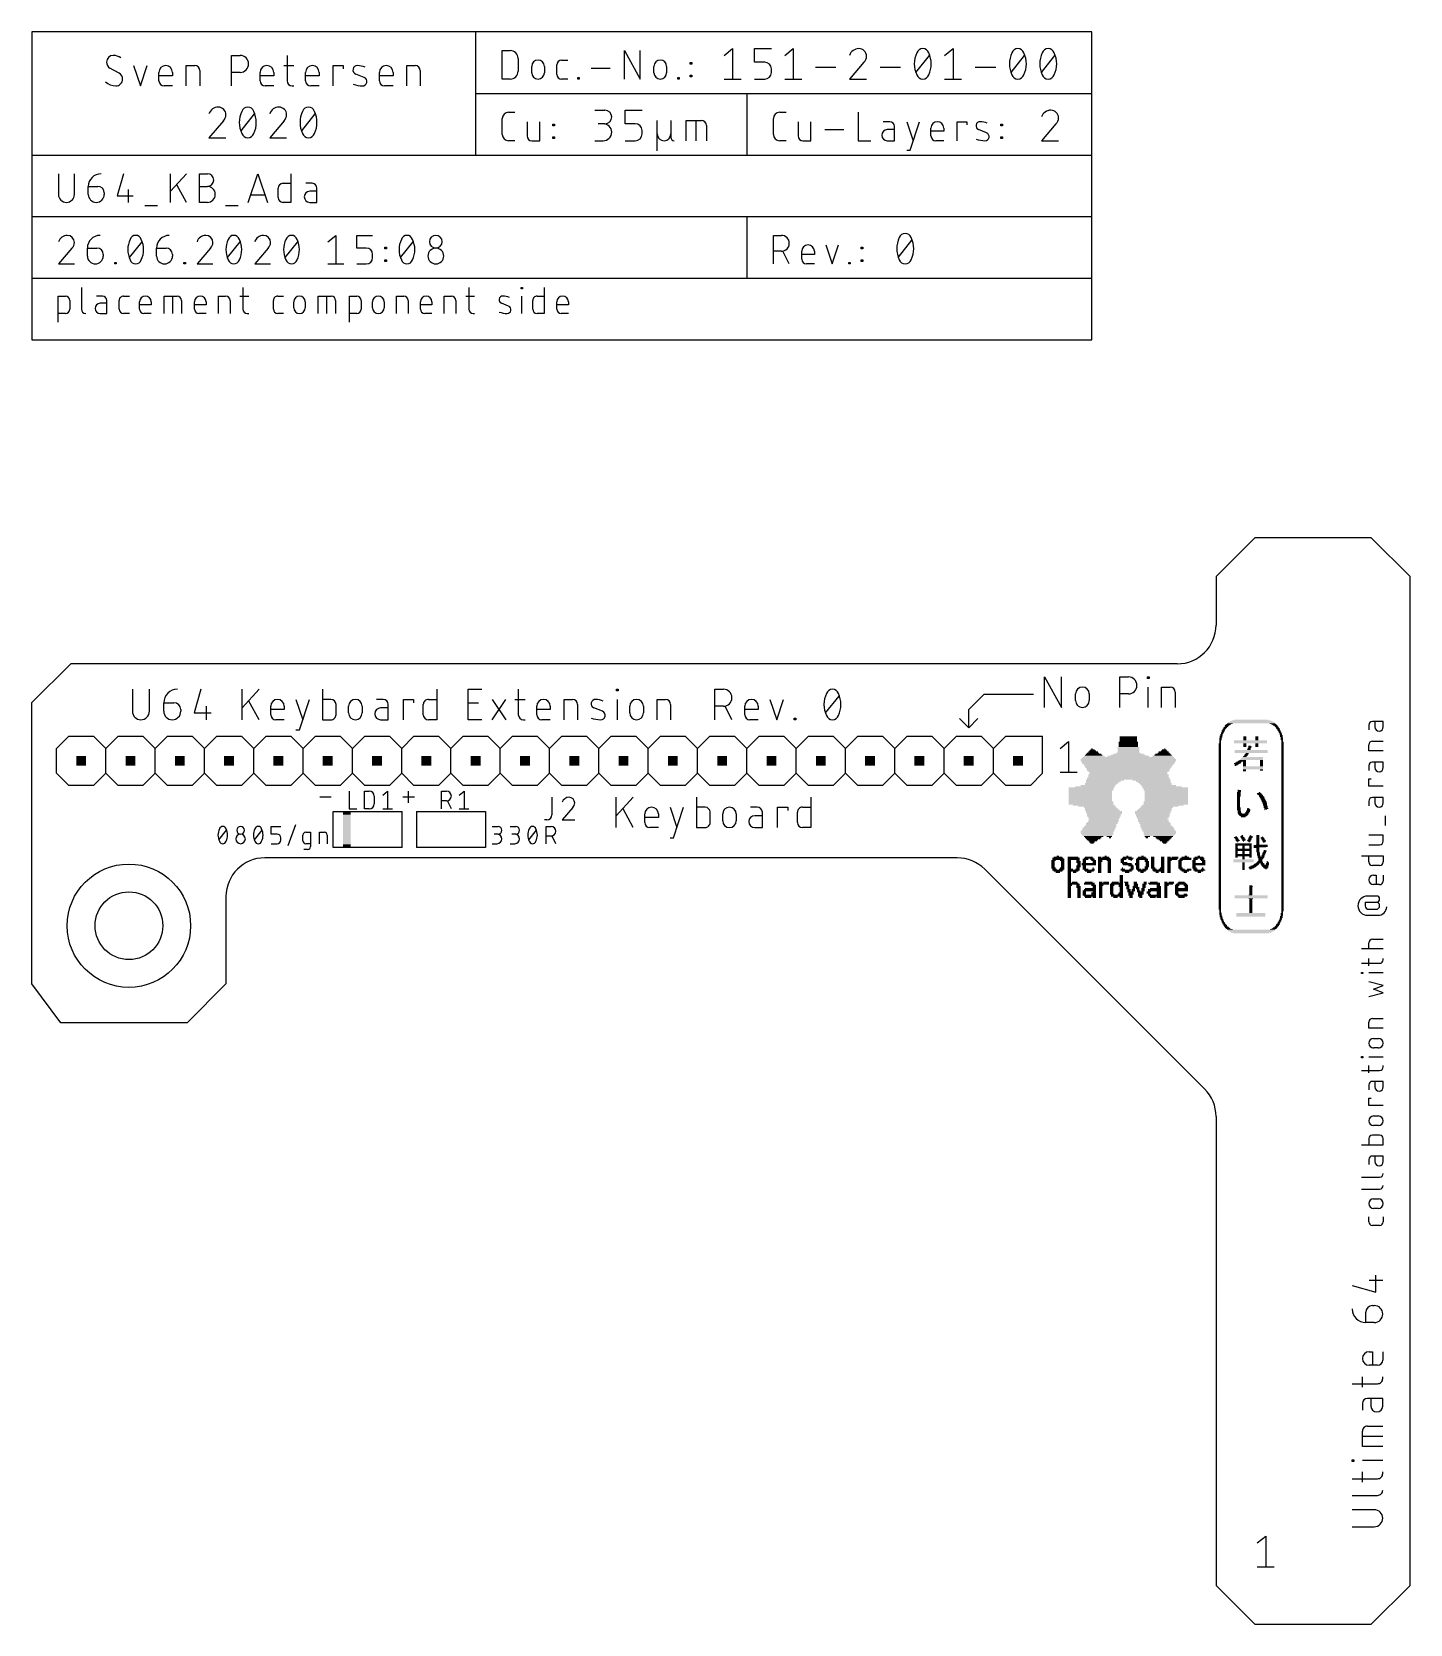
# Model space of a CAD drawing. Extents: x 0 to 71, y 0 to 82.1.
import ezdxf

# ---------------------------------------------------------------- set-up
doc = ezdxf.new("R2010")
doc.units = 0
for name, color, linetype in [('20', 30, 'CONTINUOUS'), ('21', 253, 'CONTINUOUS'), ('25', 253, 'CONTINUOUS'), ('48', 213, 'CONTINUOUS'), ('51', 253, 'CONTINUOUS')]:
    doc.layers.add(name, color=color, linetype=linetype)

# ---------------------------------------------------------------- blocks, each defined once
blk = doc.blocks.new('RECT')
blk.add_solid([(-0.5, -0.5), (0.5, -0.5), (-0.5, 0.5), (0.5, 0.5)])

msp = doc.modelspace()

# ---------------------------------------------------------------- linework, layer by layer
at = {"layer": '20'}
for p, q in [((63, 56), (61, 54)), ((69, 56), (63, 56)), ((71, 54), (69, 56)), ((61, 54), (61, 51.5)), ((71, 2), (71, 54)), ((2, 49.5), (0, 47.5)), ((59, 49.5), (2, 49.5)), ((0, 33), (0, 47.5)), ((47.6716, 39.5), (12, 39.5)), ((49.0858, 38.9142), (60.4142, 27.5858)), ((10, 37.5), (10, 33)), ((1.5, 31), (0, 33)), ((10, 33), (8, 31)), ((8, 31), (1.5, 31)), ((61, 26.1716), (61, 2)), ((61, 2), (63, 0)), ((69, 0), (71, 2)), ((63, 0), (69, 0))]:
    msp.add_line(p, q, dxfattribs=at)
for centre, start, end in [((59, 51.5), 270, 0), ((12, 37.5), 90, 180), ((47.6716, 37.5), 44.9999, 90), ((59, 26.1716), 360, 45.0001)]:
    msp.add_arc(centre, 2, start, end, dxfattribs=at)
at = {"layer": '21'}
for p, q in [((1.3589, 67.1089), (1.3589, 68.4551)), ((1.3589, 68.4551), (1.7328, 68.4551)), ((1.9572, 68.2308), (1.9572, 67.782)), ((2.5485, 68.9039), (2.5485, 67.782)), ((3.632, 68.4551), (3.3329, 68.4551)), ((3.8564, 67.5577), (3.8564, 68.2308)), ((4.5006, 67.782), (4.5006, 68.2308)), ((4.725, 68.4551), (5.0241, 68.4551)), ((5.5481, 67.782), (5.5481, 68.156)), ((6.1464, 68.156), (6.1464, 68.0064)), ((6.813, 67.5577), (6.813, 68.4551)), ((6.813, 68.4551), (7.4861, 68.4551)), ((7.2617, 67.5577), (7.2617, 68.4551)), ((7.7105, 68.2308), (7.7105, 67.5577)), ((8.3771, 67.782), (8.3771, 68.156)), ((8.9754, 68.156), (8.9754, 68.0064)), ((9.609, 67.5577), (9.609, 68.4551)), ((9.609, 68.4551), (9.983, 68.4551)), ((10.2074, 68.2308), (10.2074, 67.5577)), ((10.7198, 68.4551), (11.1685, 68.4551)), ((10.8694, 68.9039), (10.8694, 67.782)), ((12.44, 67.782), (12.44, 68.2308)), ((12.6643, 68.4551), (12.9635, 68.4551)), ((13.4875, 67.8568), (13.4875, 68.156)), ((14.0858, 68.156), (14.0858, 67.8568)), ((14.7524, 67.5577), (14.7524, 68.4551)), ((14.7524, 68.4551), (15.4255, 68.4551)), ((15.2011, 67.5577), (15.2011, 68.4551)), ((15.6498, 68.2308), (15.6498, 67.5577)), ((16.3706, 67.1089), (16.3706, 68.4551)), ((16.3706, 68.4551), (16.7446, 68.4551)), ((16.969, 68.2308), (16.969, 67.782)), ((17.5484, 67.8568), (17.5484, 68.156)), ((18.1467, 68.156), (18.1467, 67.8568)), ((18.7804, 67.5577), (18.7804, 68.4551)), ((18.7804, 68.4551), (19.1543, 68.4551)), ((19.3787, 68.2308), (19.3787, 67.5577)), ((20.0123, 67.782), (20.0123, 68.156)), ((20.6106, 68.156), (20.6106, 68.0064)), ((21.2443, 67.5577), (21.2443, 68.4551)), ((21.2443, 68.4551), (21.6182, 68.4551)), ((21.8426, 68.2308), (21.8426, 67.5577)), ((22.355, 68.4551), (22.8038, 68.4551)), ((22.5046, 68.9039), (22.5046, 67.782)), ((25.2019, 68.8291), (25.2019, 68.9039)), ((25.2019, 68.9039), (25.2767, 68.9039)), ((25.2767, 68.8291), (25.2019, 68.8291)), ((25.2393, 67.5577), (25.2393, 68.4551)), ((25.2767, 68.9039), (25.2767, 68.8291)), ((25.7985, 67.782), (25.7985, 68.2308)), ((26.0229, 68.4551), (26.3968, 68.4551)), ((26.3968, 68.9039), (26.3968, 67.5577)), ((27.0391, 67.782), (27.0391, 68.156)), ((27.6374, 68.156), (27.6374, 68.0064)), ((1.7328, 67.5577), (1.3589, 67.5577)), ((3.8564, 68.0812), (3.5199, 68.0812)), ((3.5199, 67.5577), (3.8564, 67.5577)), ((5.0241, 67.5577), (4.725, 67.5577)), ((6.1464, 68.0064), (5.5481, 68.0064)), ((6.1464, 67.5577), (5.7725, 67.5577)), ((8.9754, 68.0064), (8.3771, 68.0064)), ((8.9754, 67.5577), (8.6014, 67.5577)), ((11.0937, 67.5577), (11.1685, 67.5577)), ((12.9635, 67.5577), (12.6643, 67.5577)), ((16.7446, 67.5577), (16.3706, 67.5577)), ((20.6106, 68.0064), (20.0123, 68.0064)), ((20.6106, 67.5577), (20.2367, 67.5577)), ((22.729, 67.5577), (22.8038, 67.5577)), ((24.5594, 67.9316), (24.1854, 68.0812)), ((26.3968, 67.5577), (26.0229, 67.5577)), ((27.6374, 68.0064), (27.0391, 68.0064)), ((27.6374, 67.5577), (27.2635, 67.5577)), ((52.1716, 47.2504), (52.1716, 48.8252)), ((52.1716, 48.8252), (53.0465, 47.2504)), ((53.0465, 47.2504), (53.0465, 48.8252)), ((56.0527, 47.2504), (56.0527, 48.8252)), ((56.0527, 48.8252), (56.4901, 48.8252)), ((57.4631, 48.7377), (57.4631, 48.8252)), ((57.4631, 48.8252), (57.5506, 48.8252)), ((57.5506, 48.7377), (57.4631, 48.7377)), ((57.5506, 48.8252), (57.5506, 48.7377)), ((5.1816, 48.1902), (5.1816, 47.0528)), ((6.0565, 47.0528), (6.0565, 48.1902)), ((8.7099, 48.1902), (8.36, 46.9653)), ((10.8342, 46.6153), (10.8342, 48.1902)), ((11.7091, 48.1902), (10.8342, 47.2278)), ((13.6057, 47.6652), (13.9557, 46.6153)), ((13.7807, 46.0904), (14.3057, 47.6652)), ((14.9693, 48.1902), (14.9693, 46.6153)), ((15.4067, 47.6652), (14.9693, 47.6652)), ((18.0985, 47.6652), (17.7485, 47.6652)), ((19.139, 46.6153), (19.139, 47.6652)), ((19.139, 47.6652), (19.6639, 47.6652)), ((19.6639, 47.6652), (19.6639, 47.4902)), ((20.4245, 47.6652), (20.862, 47.6652)), ((20.862, 48.1902), (20.862, 46.6153)), ((22.4837, 46.6153), (22.4837, 48.1902)), ((22.4837, 48.1902), (23.1837, 48.1902)), ((23.7139, 46.6153), (24.4138, 47.6652)), ((23.7139, 47.6652), (24.4138, 46.6153)), ((24.8816, 47.6652), (25.4066, 47.6652)), ((25.0566, 48.1902), (25.0566, 46.8778)), ((27.4133, 46.6153), (27.4133, 47.6652)), ((27.4133, 47.6652), (27.8508, 47.6652)), ((30.1163, 48.1027), (30.1163, 48.1902)), ((30.1163, 48.1902), (30.2038, 48.1902)), ((30.2038, 48.1027), (30.1163, 48.1027)), ((30.1601, 46.6153), (30.1601, 47.6652)), ((30.2038, 48.1902), (30.2038, 48.1027)), ((32.2069, 46.6153), (32.2069, 47.6652)), ((32.2069, 47.6652), (32.6443, 47.6652)), ((35.1853, 46.6153), (35.1853, 48.1902)), ((35.1853, 48.1902), (35.6228, 48.1902)), ((38.0233, 47.6652), (38.3733, 46.6153)), ((38.3733, 46.6153), (38.7232, 47.6652)), ((40.8891, 46.9653), (41.589, 47.8402)), ((48.26, 47.1487), (49.0538, 47.9425)), ((49.0538, 47.9425), (51.5938, 47.9425)), ((53.7701, 47.6003), (53.7701, 47.9503)), ((54.47, 47.9503), (54.47, 47.6003)), ((56.4901, 47.9503), (56.0527, 47.9503)), ((57.5068, 47.2504), (57.5068, 48.3002)), ((58.199, 47.2504), (58.199, 48.3002)), ((58.199, 48.3002), (58.6364, 48.3002)), ((58.8989, 48.0378), (58.8989, 47.2504)), ((6.7968, 47.4902), (7.3218, 47.4902)), ((6.7968, 47.0528), (6.7968, 47.4902)), ((7.6717, 47.1403), (7.6717, 47.0528)), ((8.36, 46.9653), (9.2348, 46.9653)), ((8.9724, 47.3153), (8.9724, 46.6153)), ((11.7091, 46.6153), (11.1842, 47.5777)), ((12.3031, 46.8778), (12.3031, 47.3153)), ((13.0031, 47.1403), (12.3031, 47.1403)), ((13.0031, 47.3153), (13.0031, 47.1403)), ((15.6692, 46.8778), (15.6692, 47.4028)), ((16.3152, 46.9653), (16.3152, 47.3153)), ((17.0151, 47.3153), (17.0151, 46.9653)), ((18.361, 47.2278), (17.9673, 47.2278)), ((18.361, 46.6153), (18.361, 47.4028)), ((20.162, 46.8778), (20.162, 47.4028)), ((22.4837, 47.4902), (23.0087, 47.4902)), ((26.0065, 46.8778), (26.0065, 47.3153)), ((26.7064, 47.1403), (26.0065, 47.1403)), ((26.7064, 47.3153), (26.7064, 47.1403)), ((28.1132, 47.4028), (28.1132, 46.6153)), ((29.3888, 47.0528), (28.9514, 47.2278)), ((30.8001, 46.9653), (30.8001, 47.3153)), ((31.5, 47.3153), (31.5, 46.9653)), ((32.9068, 47.4028), (32.9068, 46.6153)), ((35.6228, 47.3153), (35.1853, 47.3153)), ((36.0602, 46.6153), (35.7103, 47.3153)), ((36.7207, 46.8778), (36.7207, 47.3153)), ((37.4206, 47.1403), (36.7207, 47.1403)), ((37.4206, 47.3153), (37.4206, 47.1403)), ((48.26, 46.1962), (48.26, 47.1487)), ((13.0031, 46.6153), (12.5656, 46.6153)), ((13.6057, 46.0904), (13.7807, 46.0904)), ((14.9693, 46.6153), (15.4067, 46.6153)), ((17.9673, 46.6153), (18.361, 46.6153)), ((20.862, 46.6153), (20.4245, 46.6153)), ((23.1837, 46.6153), (22.4837, 46.6153)), ((25.3191, 46.6153), (25.4066, 46.6153)), ((26.7064, 46.6153), (26.269, 46.6153)), ((37.4206, 46.6153), (36.9832, 46.6153)), ((39.2674, 46.6153), (39.2674, 46.7028)), ((39.2674, 46.7028), (39.3549, 46.7028)), ((39.3549, 46.6153), (39.2674, 46.6153)), ((39.3549, 46.7028), (39.3549, 46.6153)), ((48.26, 46.1962), (47.7838, 46.6725)), ((48.26, 46.1962), (48.7363, 46.6725)), ((68.87, 46.3452), (68.87, 46.0968)), ((69.615, 46.5315), (69.0563, 46.5315)), ((69.1804, 46.5315), (69.1804, 46.2521)), ((69.615, 46.2521), (69.615, 46.5315)), ((1.27, 45.135), (1.905, 45.77)), ((1.905, 45.77), (3.175, 45.77)), ((3.81, 45.135), (3.175, 45.77)), ((3.81, 45.135), (4.445, 45.77)), ((4.445, 45.77), (5.715, 45.77)), ((6.35, 45.135), (5.715, 45.77)), ((6.35, 45.135), (6.985, 45.77)), ((6.985, 45.77), (8.255, 45.77)), ((8.255, 45.77), (8.89, 45.135)), ((8.89, 45.135), (9.525, 45.77)), ((9.525, 45.77), (10.795, 45.77)), ((10.795, 45.77), (11.43, 45.135)), ((11.43, 45.135), (12.065, 45.77)), ((12.065, 45.77), (13.335, 45.77)), ((13.97, 45.135), (13.335, 45.77)), ((13.97, 45.135), (14.605, 45.77)), ((14.605, 45.77), (15.875, 45.77)), ((15.875, 45.77), (16.51, 45.135)), ((16.51, 45.135), (17.145, 45.77)), ((17.145, 45.77), (18.415, 45.77)), ((18.415, 45.77), (19.05, 45.135)), ((19.05, 45.135), (19.685, 45.77)), ((19.685, 45.77), (20.955, 45.77)), ((21.59, 45.135), (20.955, 45.77)), ((21.59, 45.135), (22.225, 45.77)), ((22.225, 45.77), (23.495, 45.77)), ((23.495, 45.77), (24.13, 45.135)), ((24.13, 45.135), (24.765, 45.77)), ((24.765, 45.77), (26.035, 45.77)), ((26.035, 45.77), (26.67, 45.135)), ((26.67, 45.135), (27.305, 45.77)), ((27.305, 45.77), (28.575, 45.77)), ((29.21, 45.135), (28.575, 45.77)), ((29.21, 45.135), (29.845, 45.77)), ((29.845, 45.77), (31.115, 45.77)), ((31.115, 45.77), (31.75, 45.135)), ((31.75, 45.135), (32.385, 45.77)), ((32.385, 45.77), (33.655, 45.77)), ((33.655, 45.77), (34.29, 45.135)), ((34.29, 45.135), (34.925, 45.77)), ((34.925, 45.77), (36.195, 45.77)), ((36.83, 45.135), (36.195, 45.77)), ((36.83, 45.135), (37.465, 45.77)), ((37.465, 45.77), (38.735, 45.77)), ((38.735, 45.77), (39.37, 45.135)), ((39.37, 45.135), (40.005, 45.77)), ((40.005, 45.77), (41.275, 45.77)), ((41.275, 45.77), (41.91, 45.135)), ((41.91, 45.135), (42.545, 45.77)), ((42.545, 45.77), (43.815, 45.77)), ((44.45, 45.135), (43.815, 45.77)), ((44.45, 45.135), (45.085, 45.77)), ((45.085, 45.77), (46.355, 45.77)), ((46.355, 45.77), (46.99, 45.135)), ((46.99, 45.135), (47.625, 45.77)), ((47.625, 45.77), (48.895, 45.77)), ((48.895, 45.77), (49.53, 45.135)), ((49.53, 45.135), (50.165, 45.77)), ((50.165, 45.77), (52.07, 45.77)), ((52.07, 45.135), (52.07, 45.77)), ((52.9654, 45.1414), (53.4028, 45.4914)), ((53.4028, 45.4914), (53.4028, 43.9166)), ((68.87, 45.0134), (68.87, 45.3239)), ((69.0563, 45.5101), (69.615, 45.5101)), ((1.27, 43.865), (1.27, 45.135)), ((3.81, 43.865), (3.81, 45.135)), ((6.35, 43.865), (6.35, 45.135)), ((8.89, 43.865), (8.89, 45.135)), ((11.43, 43.865), (11.43, 45.135)), ((13.97, 43.865), (13.97, 45.135)), ((16.51, 43.865), (16.51, 45.135)), ((19.05, 43.865), (19.05, 45.135)), ((21.59, 43.865), (21.59, 45.135)), ((24.13, 43.865), (24.13, 45.135)), ((26.67, 43.865), (26.67, 45.135)), ((29.21, 43.865), (29.21, 45.135)), ((31.75, 43.865), (31.75, 45.135)), ((34.29, 43.865), (34.29, 45.135)), ((36.83, 43.865), (36.83, 45.135)), ((39.37, 43.865), (39.37, 45.135)), ((41.91, 43.865), (41.91, 45.135)), ((44.45, 43.865), (44.45, 45.135)), ((46.99, 43.865), (46.99, 45.135)), ((49.53, 43.865), (49.53, 45.135)), ((52.07, 43.865), (52.07, 45.135)), ((69.615, 45.0134), (68.87, 45.0134)), ((69.615, 44.436), (69.0563, 44.436)), ((69.1804, 44.436), (69.1804, 44.1566)), ((69.615, 44.1566), (69.615, 44.436)), ((1.905, 43.23), (1.27, 43.865)), ((3.175, 43.23), (3.81, 43.865)), ((4.445, 43.23), (3.81, 43.865)), ((5.715, 43.23), (6.35, 43.865)), ((6.985, 43.23), (6.35, 43.865)), ((8.89, 43.865), (8.255, 43.23)), ((9.525, 43.23), (8.89, 43.865)), ((11.43, 43.865), (10.795, 43.23)), ((12.065, 43.23), (11.43, 43.865)), ((13.335, 43.23), (13.97, 43.865)), ((14.605, 43.23), (13.97, 43.865)), ((16.51, 43.865), (15.875, 43.23)), ((17.145, 43.23), (16.51, 43.865)), ((19.05, 43.865), (18.415, 43.23)), ((19.685, 43.23), (19.05, 43.865)), ((20.955, 43.23), (21.59, 43.865)), ((22.225, 43.23), (21.59, 43.865)), ((24.13, 43.865), (23.495, 43.23)), ((24.765, 43.23), (24.13, 43.865)), ((26.67, 43.865), (26.035, 43.23)), ((27.305, 43.23), (26.67, 43.865)), ((28.575, 43.23), (29.21, 43.865)), ((29.845, 43.23), (29.21, 43.865)), ((31.75, 43.865), (31.115, 43.23)), ((32.385, 43.23), (31.75, 43.865)), ((34.29, 43.865), (33.655, 43.23)), ((34.925, 43.23), (34.29, 43.865)), ((36.195, 43.23), (36.83, 43.865)), ((37.465, 43.23), (36.83, 43.865)), ((39.37, 43.865), (38.735, 43.23)), ((40.005, 43.23), (39.37, 43.865)), ((41.91, 43.865), (41.275, 43.23)), ((42.545, 43.23), (41.91, 43.865)), ((43.815, 43.23), (44.45, 43.865)), ((45.085, 43.23), (44.45, 43.865)), ((46.99, 43.865), (46.355, 43.23)), ((47.625, 43.23), (46.99, 43.865)), ((49.53, 43.865), (48.895, 43.23)), ((50.165, 43.23), (49.53, 43.865)), ((51.435, 43.23), (52.07, 43.865)), ((52.9654, 43.9166), (53.8402, 43.9166)), ((68.87, 44.2497), (68.87, 44.0013)), ((68.87, 43.1929), (68.87, 43.5655)), ((68.87, 43.5655), (68.9942, 43.5655)), ((3.175, 43.23), (1.905, 43.23)), ((5.715, 43.23), (4.445, 43.23)), ((8.255, 43.23), (6.985, 43.23)), ((10.795, 43.23), (9.525, 43.23)), ((13.335, 43.23), (12.065, 43.23)), ((15.875, 43.23), (14.605, 43.23)), ((18.415, 43.23), (17.145, 43.23)), ((19.4098, 42.3404), (19.4098, 42.9331)), ((20.955, 43.23), (19.685, 43.23)), ((23.495, 43.23), (22.225, 43.23)), ((26.035, 43.23), (24.765, 43.23)), ((28.575, 43.23), (27.305, 43.23)), ((31.115, 43.23), (29.845, 43.23)), ((33.655, 43.23), (32.385, 43.23)), ((36.195, 43.23), (34.925, 43.23)), ((38.735, 43.23), (37.465, 43.23)), ((41.275, 43.23), (40.005, 43.23)), ((43.815, 43.23), (42.545, 43.23)), ((46.355, 43.23), (45.085, 43.23)), ((48.895, 43.23), (47.625, 43.23)), ((51.435, 43.23), (50.165, 43.23)), ((69.615, 43.1929), (68.87, 43.1929)), ((14.8273, 42.6367), (15.4199, 42.6367)), ((15.5258, 41.8846), (19.0817, 41.8846)), ((15.5258, 40.0304), (15.5258, 41.8846)), ((19.0817, 40.0304), (19.0817, 41.8846)), ((19.1135, 42.6367), (19.7062, 42.6367)), ((19.812, 41.8846), (23.368, 41.8846)), ((19.812, 41.8846), (19.812, 40.0304)), ((23.368, 41.8846), (23.368, 40.0304)), ((30.1054, 41.0591), (30.1054, 42.6339)), ((30.9802, 42.6339), (30.1054, 41.6715)), ((30.9802, 41.0591), (30.4553, 42.0215)), ((32.8769, 42.109), (33.2268, 41.0591)), ((33.0518, 40.5342), (33.5768, 42.109)), ((34.2404, 42.6339), (34.2404, 41.0591)), ((34.6778, 42.109), (34.2404, 42.109)), ((37.3696, 42.109), (37.0197, 42.109)), ((38.4101, 41.0591), (38.4101, 42.109)), ((38.4101, 42.109), (38.935, 42.109)), ((38.935, 42.109), (38.935, 41.934)), ((39.6956, 42.109), (40.1331, 42.109)), ((40.1331, 42.6339), (40.1331, 41.0591)), ((68.87, 42.4209), (68.87, 42.1725)), ((69.615, 42.6072), (69.0563, 42.6072)), ((69.1804, 42.6072), (69.1804, 42.3278)), ((69.615, 42.3278), (69.615, 42.6072)), ((12.3317, 40.7211), (12.3317, 41.1163)), ((12.3317, 41.1163), (12.8256, 41.1163)), ((13.204, 40.1285), (13.5992, 41.215)), ((23.7172, 41.1163), (24.0136, 41.1163)), ((24.6317, 41.1163), (24.928, 41.1163)), ((26.4985, 40.2273), (26.4985, 41.1163)), ((26.4985, 41.1163), (26.7454, 41.1163)), ((31.5743, 41.3216), (31.5743, 41.759)), ((32.2742, 41.584), (31.5743, 41.584)), ((32.2742, 41.0591), (31.8367, 41.0591)), ((32.2742, 41.759), (32.2742, 41.584)), ((34.2404, 41.0591), (34.6778, 41.0591)), ((34.9403, 41.3216), (34.9403, 41.8465)), ((35.5863, 41.4091), (35.5863, 41.759)), ((36.2862, 41.759), (36.2862, 41.4091)), ((37.6321, 41.6715), (37.2384, 41.6715)), ((37.2384, 41.0591), (37.6321, 41.0591)), ((37.6321, 41.0591), (37.6321, 41.8465)), ((39.4332, 41.3216), (39.4332, 41.8465)), ((40.1331, 41.0591), (39.6956, 41.0591)), ((69.7392, 41.1653), (69.7392, 41.662)), ((9.6379, 40.4248), (10.033, 40.9187)), ((11.4667, 40.4248), (11.8618, 40.9187)), ((12.628, 40.7211), (12.3317, 40.7211)), ((12.3317, 40.2273), (12.628, 40.2273)), ((12.8256, 40.4248), (12.8256, 40.5236)), ((13.96, 40.3754), (13.96, 40.6718)), ((14.1082, 40.8199), (14.3551, 40.8199)), ((14.3551, 40.2273), (14.1082, 40.2273)), ((14.3551, 40.8199), (14.3551, 40.0791)), ((14.8195, 40.2273), (14.8195, 40.8199)), ((14.8195, 40.8199), (15.0664, 40.8199)), ((15.2146, 40.6718), (15.2146, 40.2273)), ((23.7172, 40.2273), (23.9642, 40.2273)), ((24.0136, 40.7211), (23.816, 40.7211)), ((24.6317, 40.2273), (24.8786, 40.2273)), ((24.928, 40.7211), (24.7304, 40.7211)), ((25.5954, 40.4248), (25.9906, 40.9187)), ((26.7454, 40.6224), (26.4985, 40.6224)), ((26.9924, 40.2273), (26.7948, 40.6224)), ((32.8769, 40.5342), (33.0518, 40.5342)), ((69.615, 40.6714), (68.87, 40.6714)), ((69.615, 40.361), (69.615, 40.6714)), ((14.207, 39.9309), (14.0094, 39.9309)), ((16.1608, 40.0304), (15.5258, 40.0304)), ((19.0817, 40.0304), (16.1608, 40.0304)), ((23.368, 40.0304), (19.812, 40.0304)), ((68.4975, 39.5973), (69.615, 39.5973)), ((68.87, 40.1747), (69.4288, 40.1747)), ((68.87, 39.2868), (68.87, 39.5973)), ((69.615, 39.5973), (69.615, 39.2868)), ((69.4288, 39.1006), (69.0563, 39.1006)), ((69.1183, 38.614), (69.2425, 38.614)), ((69.2425, 38.614), (69.2425, 38.1173)), ((69.615, 38.614), (69.615, 38.3036)), ((69.4288, 38.1173), (69.1183, 38.1173)), ((68.6837, 37.2185), (68.6837, 37.0322)), ((68.6837, 37.2185), (69.2736, 37.2185)), ((69.2736, 37.5289), (68.8079, 37.5289)), ((68.8079, 36.5355), (69.3357, 36.5355)), ((68.87, 36.8459), (69.2425, 36.8459)), ((69.0563, 35.2994), (69.615, 35.2994)), ((69.615, 34.8026), (68.4975, 34.8026)), ((68.87, 34.8026), (68.87, 35.1131)), ((68.4975, 34.063), (69.4288, 34.063)), ((68.87, 33.9388), (68.87, 34.3113)), ((69.615, 34.2492), (69.615, 34.3113)), ((68.4975, 33.5341), (68.4975, 33.5961)), ((68.4975, 33.5961), (68.5595, 33.5961)), ((68.5595, 33.5341), (68.4975, 33.5341)), ((68.5595, 33.5961), (68.5595, 33.5341)), ((69.615, 33.5651), (68.87, 33.5651)), ((69.615, 32.9132), (68.87, 33.0994)), ((69.1183, 32.7269), (69.615, 32.9132)), ((68.87, 32.3544), (69.615, 32.5406)), ((69.615, 32.5406), (69.1183, 32.7269)), ((69.0563, 31.2227), (69.615, 31.2227)), ((68.87, 30.726), (68.87, 31.0364)), ((69.615, 30.726), (68.87, 30.726)), ((69.1183, 30.194), (69.3667, 30.194)), ((69.3667, 29.6973), (69.1183, 29.6973)), ((68.4975, 29.1907), (68.4975, 29.2528)), ((68.4975, 29.2528), (68.5595, 29.2528)), ((68.5595, 29.1907), (68.4975, 29.1907)), ((68.5595, 29.2528), (68.5595, 29.1907)), ((69.615, 29.2217), (68.87, 29.2217)), ((68.87, 28.4143), (68.87, 28.7868)), ((69.615, 28.7248), (69.615, 28.7868)), ((68.4975, 28.5385), (69.4288, 28.5385)), ((69.615, 27.9768), (69.0563, 27.9768)), ((69.1804, 27.9768), (69.1804, 27.6974)), ((69.615, 27.6974), (69.615, 27.9768)), ((68.87, 27.7905), (68.87, 27.5422)), ((68.87, 26.7338), (68.87, 27.1063)), ((68.87, 27.1063), (68.9942, 27.1063)), ((69.615, 26.7338), (68.87, 26.7338)), ((69.1183, 26.1935), (69.3667, 26.1935)), ((69.3667, 25.6968), (69.1183, 25.6968)), ((68.4975, 24.7135), (69.615, 24.7135)), ((68.87, 25.024), (68.87, 24.7135)), ((69.4288, 25.2102), (69.0563, 25.2102)), ((69.615, 24.7135), (69.615, 25.024)), ((68.87, 23.9425), (68.87, 23.6941)), ((69.615, 24.1287), (69.0563, 24.1287)), ((69.1804, 24.1287), (69.1804, 23.8493)), ((69.615, 23.8493), (69.615, 24.1287)), ((68.4975, 23.039), (69.4288, 23.039)), ((68.4975, 22.4294), (69.4288, 22.4294)), ((69.1183, 21.9263), (69.3667, 21.9263)), ((69.3667, 21.4296), (69.1183, 21.4296)), ((68.87, 20.7412), (68.87, 20.9896)), ((69.4288, 20.555), (69.0563, 20.555)), ((69.615, 20.9896), (69.615, 20.7412)), ((68.0149, 17.4609), (69.2397, 17.111)), ((68.8897, 17.7234), (69.5897, 17.7234)), ((69.2397, 17.111), (69.2397, 17.9859)), ((69.0647, 16.4228), (69.1522, 16.4228)), ((68.7148, 15.5479), (68.7148, 16.0728)), ((69.1522, 15.5479), (68.7148, 15.5479)), ((68.8897, 14.0427), (69.0647, 14.0427)), ((69.0647, 14.0427), (69.0647, 13.3428)), ((69.5897, 14.0427), (69.5897, 13.6052)), ((69.3272, 13.3428), (68.8897, 13.3428)), ((68.0149, 12.3929), (69.3272, 12.3929)), ((68.5398, 12.2179), (68.5398, 12.7428)), ((69.5897, 12.6553), (69.5897, 12.7428)), ((69.5897, 11.6371), (68.8023, 11.6371)), ((68.9772, 11.6371), (68.9772, 11.2434)), ((69.5897, 11.2434), (69.5897, 11.6371)), ((68.5398, 11.3746), (68.5398, 11.0247)), ((68.5398, 9.1558), (68.5398, 9.9432)), ((68.8023, 10.2057), (69.5897, 10.2057)), ((69.5897, 9.6807), (68.5398, 9.6807)), ((69.5897, 9.1558), (68.5398, 9.1558)), ((68.0149, 8.3865), (68.0149, 8.474)), ((68.0149, 8.474), (68.1023, 8.474)), ((68.1023, 8.3865), (68.0149, 8.3865)), ((68.1023, 8.474), (68.1023, 8.3865)), ((69.5897, 8.4302), (68.5398, 8.4302)), ((68.0149, 7.4951), (69.3272, 7.4951)), ((68.5398, 7.3201), (68.5398, 7.845)), ((69.5897, 7.7576), (69.5897, 7.845)), ((68.0149, 6.6393), (69.3272, 6.6393)), ((69.1522, 5.8977), (68.0149, 5.8977)), ((68.0149, 5.0229), (69.1522, 5.0229)), ((63.1254, 4.1839), (63.5628, 4.5339)), ((63.5628, 4.5339), (63.5628, 2.9591)), ((63.1254, 2.9591), (64.0002, 2.9591))]:
    msp.add_line(p, q, dxfattribs=at)
for radius in [3.1789, 1.7463]:
    msp.add_circle((5, 36), radius, dxfattribs=at)
for centre, radius, start, end in [((1.7328, 68.2308), 0.2244, 0, 90), ((3.632, 68.2308), 0.2244, 0, 90), ((4.725, 68.2308), 0.2244, 89.9992, 180), ((5.8473, 68.156), 0.2992, 0, 180), ((7.4861, 68.2308), 0.2244, 0, 90), ((8.6762, 68.156), 0.2992, 0, 180), ((9.983, 68.2308), 0.2244, 0, 90), ((12.6643, 68.2308), 0.2244, 89.9992, 180), ((13.7866, 68.156), 0.2992, 0, 180), ((15.4255, 68.2308), 0.2244, 0, 90), ((16.7446, 68.2308), 0.2244, 0, 90), ((17.8475, 68.156), 0.2992, 0, 180), ((19.1543, 68.2308), 0.2244, 0, 90), ((20.3115, 68.156), 0.2992, 0, 180), ((21.6182, 68.2308), 0.2244, 0, 90), ((24.2574, 68.2612), 0.1939, 89.181, 248.1986), ((24.2481, 67.6059), 0.8493, 65.7609, 89.181), ((26.0229, 68.2308), 0.2244, 89.9992, 180), ((27.3382, 68.156), 0.2992, 0, 180), ((1.7328, 67.782), 0.2244, 270.0008, 0), ((2.7729, 67.782), 0.2244, 180, 270), ((3.5199, 67.8194), 0.2618, 90, 270), ((4.725, 67.782), 0.2244, 180, 270), ((5.7725, 67.782), 0.2244, 180, 270), ((8.6014, 67.782), 0.2244, 180, 270), ((11.0937, 67.782), 0.2244, 180, 270), ((12.6643, 67.782), 0.2244, 180, 270), ((13.7866, 67.8568), 0.2992, 180, 0), ((16.7446, 67.782), 0.2244, 270.0008, 0), ((17.8475, 67.8568), 0.2992, 180, 0), ((20.2367, 67.782), 0.2244, 180, 270), ((22.729, 67.782), 0.2244, 180, 270), ((24.5027, 68.826), 1.2684, 250.2096, 269.181), ((24.4874, 67.7515), 0.1939, 269.181, 68.1986), ((26.0229, 67.782), 0.2244, 180, 270), ((27.2635, 67.782), 0.2244, 180, 270), ((56.4901, 48.3877), 0.4374, 270, 90), ((7.4967, 47.4902), 0.6999, 90.0003, 180), ((12.6531, 47.3153), 0.35, 0, 180), ((15.4067, 47.4028), 0.2625, 0, 90), ((16.6651, 47.3153), 0.35, 0, 180), ((18.0985, 47.4028), 0.2625, 0, 90), ((20.4245, 47.4028), 0.2625, 89.9993, 180), ((26.3565, 47.3153), 0.35, 0, 180), ((27.8508, 47.4028), 0.2625, 0, 90), ((29.0356, 47.4384), 0.2268, 89.1807, 248.199), ((29.0246, 46.6717), 0.9936, 65.7612, 89.1807), ((31.15, 47.3153), 0.35, 0, 180), ((32.6443, 47.4028), 0.2625, 0, 90), ((35.6228, 47.7527), 0.4374, 270, 90), ((37.0707, 47.3153), 0.35, 0, 180), ((42.0993, 47.4028), 1.2978, 154.0111, 180), ((41.239, 47.8664), 0.3237, 90, 161.0758), ((41.239, 47.8664), 0.3237, 18.9235, 90.0002), ((40.3787, 47.4028), 1.2977, 0, 25.9895), ((54.1201, 47.9503), 0.35, 0, 180), ((58.6364, 48.0378), 0.2625, 0, 90), ((5.619, 47.0528), 0.4374, 180, 0), ((7.2343, 47.0528), 0.4374, 180, 0), ((7.3218, 47.1403), 0.35, 0, 90), ((12.5656, 46.8778), 0.2625, 180, 270), ((15.4067, 46.8778), 0.2625, 270, 0.0007), ((16.6651, 46.9653), 0.35, 180, 0), ((17.9673, 46.9216), 0.3062, 90, 270), ((20.4245, 46.8778), 0.2625, 180, 270), ((25.3191, 46.8778), 0.2625, 180, 270), ((26.269, 46.8778), 0.2625, 180, 270), ((29.3046, 46.8422), 0.2268, 269.1807, 68.199), ((31.15, 46.9653), 0.35, 180, 0), ((36.9832, 46.8778), 0.2625, 180, 270), ((42.0993, 47.4028), 1.2978, 180.0001, 205.9888), ((41.239, 46.9391), 0.3237, 198.9248, 270.0001), ((41.239, 46.9391), 0.3237, 270, 341.0761), ((40.3787, 47.4028), 1.2978, 334.0107, 359.9999), ((54.1201, 47.6003), 0.35, 180, 0), ((29.3225, 48.0991), 1.4839, 250.2099, 269.1807), ((69.0563, 46.3452), 0.1863, 90, 179.999), ((69.3977, 46.2521), 0.2173, 180, 0), ((69.0562, 45.3239), 0.1863, 89.999, 180), ((69.0563, 44.2497), 0.1863, 90, 179.999), ((69.3977, 44.1566), 0.2173, 180, 0), ((31.9242, 41.759), 0.35, 0, 180), ((34.6778, 41.8465), 0.2625, 0, 90), ((35.9362, 41.759), 0.35, 0, 180), ((37.3696, 41.8465), 0.2625, 0, 90), ((39.6956, 41.8465), 0.2625, 89.9993, 180), ((69.0563, 42.4209), 0.1863, 90, 179.999), ((69.3977, 42.3278), 0.2173, 180, 0), ((9.8354, 40.9335), 0.1827, 90.0002, 161.076), ((9.8354, 40.9335), 0.1827, 18.9228, 90.0001), ((10.7498, 40.9187), 0.1976, 0, 180), ((11.6642, 40.9335), 0.1827, 90.0002, 161.076), ((11.6642, 40.9335), 0.1827, 18.9228, 90.0001), ((24.0136, 40.9187), 0.1976, 270, 90), ((24.928, 40.9187), 0.1976, 270, 90), ((25.793, 40.9335), 0.1827, 90.0002, 161.076), ((25.793, 40.9335), 0.1827, 18.9228, 90.0001), ((26.7454, 40.8693), 0.2469, 270, 90), ((31.8367, 41.3216), 0.2625, 180, 270), ((34.6778, 41.3216), 0.2625, 270, 0.0007), ((35.9362, 41.4091), 0.35, 180, 0), ((37.2384, 41.3653), 0.3062, 90, 270), ((39.6956, 41.3216), 0.2625, 180, 270), ((10.3211, 40.6718), 0.7326, 154.0113, 180), ((10.3211, 40.6718), 0.7326, 180.0001, 205.9884), ((9.8354, 40.41), 0.1827, 198.9252, 270.0001), ((9.8354, 40.41), 0.1827, 269.9997, 341.0761), ((9.3498, 40.6718), 0.7326, 0, 25.9898), ((9.3498, 40.6718), 0.7326, 334.0106, 359.9998), ((10.7498, 40.4742), 0.2469, 0, 180), ((10.7498, 40.4742), 0.2469, 180, 0), ((10.7498, 40.9187), 0.1976, 180, 0), ((12.1499, 40.6718), 0.7326, 154.0113, 180), ((12.1499, 40.6718), 0.7326, 180.0001, 205.9884), ((11.6642, 40.41), 0.1827, 198.9252, 270.0001), ((11.6642, 40.41), 0.1827, 269.9997, 341.0761), ((11.1786, 40.6718), 0.7326, 0, 25.9898), ((11.1786, 40.6718), 0.7326, 334.0106, 359.9998), ((12.628, 40.5236), 0.1976, 0, 90), ((12.628, 40.4248), 0.1976, 270, 359.9991), ((14.1082, 40.6718), 0.1482, 89.9988, 180), ((14.1082, 40.3754), 0.1482, 180, 270), ((15.0664, 40.6718), 0.1482, 0, 90), ((23.9642, 40.4742), 0.2469, 270, 90), ((24.8786, 40.4742), 0.2469, 270, 90), ((26.2787, 40.6718), 0.7326, 154.0113, 180), ((26.2787, 40.6718), 0.7326, 180.0001, 205.9884), ((25.793, 40.41), 0.1827, 198.9252, 270.0001), ((25.793, 40.41), 0.1827, 269.9997, 341.0761), ((25.3073, 40.6718), 0.7326, 334.0106, 359.9998), ((25.3074, 40.6718), 0.7326, 0, 25.9898), ((69.4288, 40.361), 0.1863, 270, 0.001), ((14.2069, 40.0791), 0.1482, 270.0012, 0), ((69.1183, 38.3657), 0.2484, 90, 270), ((69.0563, 39.2868), 0.1863, 180, 270), ((69.4288, 39.2868), 0.1863, 270.001, 0), ((69.4288, 38.3036), 0.1863, 270.001, 0), ((68.8079, 37.0322), 0.4967, 90, 270), ((68.87, 37.0322), 0.1863, 180, 270), ((69.2425, 37.0322), 0.1863, 270, 90), ((69.2736, 37.3737), 0.1552, 270, 90), ((69.3357, 37.0023), 0.4668, 270, 356.0506), ((69.0562, 35.1131), 0.1863, 89.999, 180), ((69.4288, 34.2492), 0.1863, 270, 0.001), ((69.0562, 31.0364), 0.1863, 89.999, 180), ((69.1183, 29.9456), 0.2484, 90, 270), ((69.3667, 29.9456), 0.2484, 270, 90), ((69.0563, 27.7905), 0.1863, 90, 179.999), ((69.4288, 28.7247), 0.1863, 270, 0.001), ((69.3977, 27.6974), 0.2173, 180, 0), ((69.1183, 25.9451), 0.2484, 90, 270), ((69.3667, 25.9451), 0.2484, 270, 90), ((69.0563, 25.024), 0.1863, 90, 179.999), ((69.4288, 25.024), 0.1863, 0, 90), ((69.0563, 23.9425), 0.1863, 90, 179.999), ((69.3977, 23.8493), 0.2173, 180, 0), ((69.4288, 23.2252), 0.1863, 270, 0.001), ((69.4288, 22.6156), 0.1863, 270, 0.001), ((69.1183, 21.6779), 0.2484, 90, 270), ((69.3667, 21.6779), 0.2484, 270, 90), ((69.0563, 20.7412), 0.1863, 180, 270), ((69.4288, 20.7412), 0.1863, 270.001, 0), ((69.0647, 16.0728), 0.35, 90, 180), ((69.1522, 15.9853), 0.4374, 270, 90), ((68.7148, 16.2478), 0.6999, 180.0003, 270), ((68.8897, 13.6927), 0.35, 90, 270), ((69.3272, 13.6052), 0.2625, 270.0007, 0), ((69.3272, 12.6553), 0.2625, 270, 0.0007), ((68.8023, 11.3746), 0.2625, 90, 179.9993), ((69.2834, 11.2434), 0.3062, 180, 0), ((68.8022, 9.9432), 0.2625, 89.9993, 180), ((69.3272, 7.7576), 0.2625, 270, 0.0007), ((69.3272, 6.9017), 0.2625, 270, 0.0007), ((69.1522, 5.4603), 0.4374, 270, 90)]:
    msp.add_arc(centre, radius, start, end, dxfattribs=at)
at = {"layer": '25'}
for p, q in [((16.3386, 42.9387), (16.3386, 42.0243)), ((17.129, 42.0243), (17.129, 42.9387)), ((17.129, 42.9387), (17.383, 42.9387)), ((17.637, 42.6847), (17.637, 42.2783)), ((18.0739, 42.7355), (18.3279, 42.9387)), ((18.3279, 42.9387), (18.3279, 42.0243)), ((21.1011, 42.0243), (21.1011, 42.9387)), ((21.1011, 42.9387), (21.3551, 42.9387)), ((22.0088, 42.7355), (22.2628, 42.9387)), ((22.2628, 42.9387), (22.2628, 42.0243)), ((16.3386, 42.0243), (16.7449, 42.0243)), ((17.383, 42.0243), (17.129, 42.0243)), ((18.0739, 42.0243), (18.5819, 42.0243)), ((21.3551, 42.4307), (21.1011, 42.4307)), ((21.609, 42.0243), (21.4059, 42.4307)), ((22.0088, 42.0243), (22.5168, 42.0243)), ((26.7889, 42.6204), (26.7889, 41.7116)), ((27.868, 42.1011), (27.3163, 41.452)), ((26.5293, 41.452), (26.3995, 41.452)), ((27.3163, 41.452), (27.9654, 41.452))]:
    msp.add_line(p, q, dxfattribs=at)
for centre, radius, start, end in [((17.383, 42.6847), 0.254, 0, 90), ((21.3551, 42.6847), 0.254, 270, 90), ((17.383, 42.2783), 0.254, 270, 0), ((27.6733, 42.2451), 0.3753, 90.0001, 162.0549), ((27.6733, 42.3283), 0.2921, 0, 90), ((27.6517, 42.3283), 0.3138, 313.604, 359.9996), ((26.5293, 41.7116), 0.2596, 270, 0)]:
    msp.add_arc(centre, radius, start, end, dxfattribs=at)
at = {"layer": '48'}
for p, q in [((22.86, 82.0738), (0, 82.0738)), ((0, 82.0738), (0, 75.7238)), ((54.61, 82.0738), (22.86, 82.0738)), ((22.86, 82.0738), (22.86, 78.8988)), ((54.61, 78.8988), (54.61, 82.0738)), ((10.2874, 79.2861), (10.2874, 80.8609)), ((10.2874, 80.8609), (10.7249, 80.8609)), ((13.1511, 80.8609), (13.1511, 79.5486)), ((24.2316, 79.6354), (24.2316, 81.1086)), ((24.2316, 81.1086), (24.6408, 81.1086)), ((25.05, 80.6993), (25.05, 80.0446)), ((27.2865, 80.6175), (27.6139, 80.6175)), ((30.5248, 79.6354), (30.5248, 81.1086)), ((30.5248, 81.1086), (31.3432, 79.6354)), ((31.3432, 79.6354), (31.3432, 81.1086)), ((33.9158, 80.4129), (33.9158, 80.4947)), ((33.9158, 80.4947), (33.9976, 80.4947)), ((33.9976, 80.4947), (33.9976, 80.4129)), ((35.6616, 80.8602), (36.099, 81.2101)), ((36.099, 81.2101), (36.099, 79.6354)), ((37.2247, 80.5102), (37.2247, 81.2101)), ((37.2247, 81.2101), (38.0996, 81.2101)), ((37.7497, 80.5102), (37.2247, 80.5102)), ((38.7878, 80.8602), (39.2253, 81.2101)), ((39.2253, 81.2101), (39.2253, 79.6354)), ((42.8662, 80.5102), (42.1225, 79.6354)), ((45.5447, 79.9853), (46.2446, 80.8602)), ((47.0203, 80.8602), (47.4578, 81.2101)), ((47.4578, 81.2101), (47.4578, 79.6354)), ((50.4425, 79.9853), (51.1424, 80.8602)), ((52.0056, 79.9853), (52.7055, 80.8602)), ((4.5011, 79.9423), (4.0199, 80.2047)), ((5.2433, 80.336), (5.5933, 79.2861)), ((5.5933, 79.2861), (5.9433, 80.336)), ((6.5459, 79.5486), (6.5459, 79.986)), ((7.2459, 79.811), (6.5459, 79.811)), ((7.2459, 79.986), (7.2459, 79.811)), ((7.9528, 79.2861), (7.9528, 80.336)), ((7.9528, 80.336), (8.3902, 80.336)), ((8.6527, 80.0735), (8.6527, 79.2861)), ((10.7249, 79.986), (10.2874, 79.986)), ((11.7564, 79.5486), (11.7564, 79.986)), ((12.4563, 79.811), (11.7564, 79.811)), ((12.4563, 79.986), (12.4563, 79.811)), ((12.9762, 80.336), (13.5011, 80.336)), ((14.101, 79.5486), (14.101, 79.986)), ((14.8009, 79.811), (14.101, 79.811)), ((14.8009, 79.986), (14.8009, 79.811)), ((15.5181, 79.2861), (15.5181, 80.336)), ((15.5181, 80.336), (16.043, 80.336)), ((16.043, 80.336), (16.043, 80.161)), ((17.1186, 79.7235), (16.6812, 79.8985)), ((17.9046, 79.5486), (17.9046, 79.986)), ((18.6045, 79.811), (17.9046, 79.811)), ((18.6045, 79.986), (18.6045, 79.811)), ((19.3114, 79.2861), (19.3114, 80.336)), ((19.3114, 80.336), (19.7489, 80.336)), ((20.0114, 80.0735), (20.0114, 79.2861)), ((24.6408, 79.6354), (24.2316, 79.6354)), ((25.7505, 79.9627), (25.7505, 80.2901)), ((26.4052, 80.2901), (26.4052, 79.9627)), ((27.041, 79.8809), (27.041, 80.3719)), ((27.6139, 79.6354), (27.2865, 79.6354)), ((28.1181, 79.6354), (28.1181, 79.7172)), ((28.1181, 79.7172), (28.2, 79.7172)), ((28.2, 79.6354), (28.1181, 79.6354)), ((28.2, 79.7172), (28.2, 79.6354)), ((28.8077, 80.2083), (29.7898, 80.2083)), ((32.0436, 79.9627), (32.0436, 80.2901)), ((32.6984, 80.2901), (32.6984, 79.9627)), ((33.2716, 79.6354), (33.2716, 79.7172)), ((33.2716, 79.7172), (33.3534, 79.7172)), ((33.3534, 79.6354), (33.2716, 79.6354)), ((33.3534, 79.7172), (33.3534, 79.6354)), ((33.9976, 80.4129), (33.9158, 80.4129)), ((33.9158, 79.7581), (33.9158, 79.84)), ((33.9158, 79.84), (33.9976, 79.84)), ((33.9976, 79.7581), (33.9158, 79.7581)), ((33.9976, 79.84), (33.9976, 79.7581)), ((35.6616, 79.6354), (36.5365, 79.6354)), ((37.2247, 79.6354), (37.7497, 79.6354)), ((38.0996, 79.9853), (38.0996, 80.1603)), ((38.7878, 79.6354), (39.6627, 79.6354)), ((40.3677, 80.2478), (41.4176, 80.2478)), ((42.1225, 79.6354), (42.9974, 79.6354)), ((43.7024, 80.2478), (44.7522, 80.2478)), ((47.0203, 79.6354), (47.8952, 79.6354)), ((48.6001, 80.2478), (49.65, 80.2478)), ((7.2459, 79.2861), (6.8084, 79.2861)), ((12.4563, 79.2861), (12.0188, 79.2861)), ((13.4136, 79.2861), (13.5011, 79.2861)), ((14.8009, 79.2861), (14.3635, 79.2861)), ((18.6045, 79.2861), (18.1671, 79.2861)), ((22.86, 78.8988), (22.86, 75.7238)), ((22.86, 78.8988), (36.83, 78.8988)), ((36.83, 78.8988), (54.61, 78.8988)), ((36.83, 78.8988), (36.83, 75.7238)), ((54.61, 75.7238), (54.61, 78.8988)), ((28.9941, 78.0352), (29.519, 78.0352)), ((30.5572, 77.3352), (30.5572, 78.0352)), ((30.5572, 78.0352), (31.4321, 78.0352)), ((9.8678, 77.494), (9.1241, 76.6191)), ((10.7747, 76.9691), (11.4746, 77.8439)), ((12.994, 77.494), (12.2504, 76.6191)), ((13.901, 76.9691), (14.6009, 77.8439)), ((24.2316, 76.7877), (24.2316, 77.6062)), ((24.559, 77.9335), (24.8864, 77.9335)), ((25.5077, 77.4425), (25.5077, 76.7059)), ((26.1624, 76.4604), (26.1624, 77.4425)), ((26.8347, 77.2379), (26.8347, 77.3197)), ((26.8347, 77.3197), (26.9166, 77.3197)), ((26.9166, 77.2379), (26.8347, 77.2379)), ((26.9166, 77.3197), (26.9166, 77.2379)), ((29.519, 77.3352), (29.1691, 77.3352)), ((31.0822, 77.3352), (30.5572, 77.3352)), ((32.2173, 75.9354), (32.2173, 77.5102)), ((32.9172, 77.5102), (32.9172, 76.8103)), ((33.7002, 76.4604), (33.7002, 77.5102)), ((33.7002, 77.5102), (34.4876, 77.5102)), ((34.2251, 76.4604), (34.2251, 77.5102)), ((34.7501, 77.2478), (34.7501, 76.4604)), ((38.2016, 76.7877), (38.2016, 77.6062)), ((38.529, 77.9335), (38.8564, 77.9335)), ((39.4777, 77.4425), (39.4777, 76.7059)), ((40.1324, 76.4604), (40.1324, 77.4425)), ((42.5708, 77.9335), (42.5708, 76.4604)), ((44.1889, 77.4425), (43.8615, 77.4425)), ((44.4344, 76.4604), (44.4344, 77.197)), ((45.0771, 77.4425), (45.4045, 76.4604)), ((45.2408, 75.9693), (45.7319, 77.4425)), ((47.6643, 76.4604), (47.6643, 77.4425)), ((47.6643, 77.4425), (48.1553, 77.4425)), ((48.1553, 77.4425), (48.1553, 77.2788)), ((49.9224, 77.2379), (49.9224, 77.3197)), ((49.9224, 77.3197), (50.0043, 77.3197)), ((50.0043, 77.2379), (49.9224, 77.2379)), ((50.0043, 77.3197), (50.0043, 77.2379)), ((52.7565, 77.3352), (52.0129, 76.4604)), ((9.1241, 76.6191), (9.999, 76.6191)), ((12.2504, 76.6191), (13.1253, 76.6191)), ((24.8864, 76.4604), (24.559, 76.4604)), ((25.7532, 76.4604), (26.1624, 76.4604)), ((26.8347, 76.5831), (26.8347, 76.665)), ((26.8347, 76.665), (26.9166, 76.665)), ((26.9166, 76.5831), (26.8347, 76.5831)), ((26.9166, 76.665), (26.9166, 76.5831)), ((28.9941, 76.4604), (29.4315, 76.4604)), ((30.5572, 76.4604), (31.0822, 76.4604)), ((31.4321, 76.8103), (31.4321, 76.9853)), ((32.9172, 76.8103), (32.9172, 76.6353)), ((38.8564, 76.4604), (38.529, 76.4604)), ((39.7232, 76.4604), (40.1324, 76.4604)), ((40.8501, 77.0333), (41.8322, 77.0333)), ((42.5708, 76.4604), (43.2256, 76.4604)), ((44.4344, 77.0333), (44.0661, 77.0333)), ((44.0661, 76.4604), (44.4344, 76.4604)), ((46.3159, 76.7059), (46.3159, 77.1151)), ((46.9707, 76.9514), (46.3159, 76.9514)), ((46.9707, 76.4604), (46.5615, 76.4604)), ((46.9707, 77.1151), (46.9707, 76.9514)), ((49.1769, 76.8696), (48.7677, 77.0333)), ((49.9224, 76.5831), (49.9224, 76.665)), ((49.9224, 76.665), (50.0043, 76.665)), ((50.0043, 76.5831), (49.9224, 76.5831)), ((50.0043, 76.665), (50.0043, 76.5831)), ((52.0129, 76.4604), (52.8877, 76.4604)), ((0, 75.7238), (0, 72.5487)), ((0, 75.7238), (22.86, 75.7238)), ((22.86, 75.7238), (36.83, 75.7238)), ((36.83, 75.7238), (54.61, 75.7238)), ((45.0771, 75.9693), (45.2408, 75.9693)), ((54.61, 72.5487), (54.61, 75.7238)), ((1.3716, 74.7585), (1.3716, 73.6946)), ((2.19, 73.6946), (2.19, 74.7585)), ((4.7217, 74.7585), (4.3943, 73.6127)), ((7.1458, 73.2854), (7.1458, 74.7585)), ((7.9642, 74.7585), (7.1458, 73.8583)), ((8.6324, 73.2854), (8.6324, 74.7585)), ((8.6324, 74.7585), (9.0416, 74.7585)), ((11.1507, 73.2854), (11.6418, 74.7585)), ((11.6418, 74.7585), (12.1329, 73.2854)), ((13.3476, 74.7585), (13.3476, 73.2854)), ((2.9077, 74.1038), (3.3988, 74.1038)), ((2.9077, 73.6946), (2.9077, 74.1038)), ((4.9672, 73.9401), (4.9672, 73.2854)), ((7.9642, 73.2854), (7.4732, 74.1856)), ((8.6324, 74.1038), (9.0416, 74.1038)), ((12.6928, 73.5309), (12.6928, 74.022)), ((12.9384, 74.2675), (13.3476, 74.2675)), ((14.44, 74.2675), (14.1126, 74.2675)), ((14.6855, 73.2854), (14.6855, 74.022)), ((3.7262, 73.7764), (3.7262, 73.6946)), ((4.3943, 73.6127), (5.2127, 73.6127)), ((5.8141, 73.1217), (6.4688, 73.1217)), ((9.0416, 73.2854), (8.6324, 73.2854)), ((9.9765, 73.1217), (10.6312, 73.1217)), ((12.0101, 73.6536), (11.2735, 73.6536)), ((13.3476, 73.2854), (12.9384, 73.2854)), ((14.6855, 73.8583), (14.3172, 73.8583)), ((14.3172, 73.2854), (14.6855, 73.2854)), ((0, 72.5487), (0, 69.3738)), ((0, 72.5487), (36.83, 72.5487)), ((36.83, 72.5487), (54.61, 72.5487)), ((36.83, 72.5487), (36.83, 69.3738)), ((54.61, 69.3738), (54.61, 72.5487)), ((15.2463, 71.2562), (15.6555, 71.5836)), ((15.6555, 71.5836), (15.6555, 70.1103)), ((16.7329, 70.9288), (16.7329, 71.5836)), ((16.7329, 71.5836), (17.5513, 71.5836)), ((38.2016, 70.1103), (38.2016, 71.5836)), ((38.2016, 71.5836), (38.6108, 71.5836)), ((2.0673, 70.9288), (1.3716, 70.1103)), ((2.8582, 70.9288), (3.3492, 70.9288)), ((2.8582, 70.5196), (2.8582, 70.9288)), ((3.6766, 70.6014), (3.6766, 70.5196)), ((5.0212, 70.4377), (5.676, 71.2562)), ((6.426, 70.9288), (6.917, 70.9288)), ((6.426, 70.5196), (6.426, 70.9288)), ((7.2444, 70.6014), (7.2444, 70.5196)), ((9.2028, 70.9288), (8.5072, 70.1103)), ((10.0756, 70.4377), (10.7303, 71.2562)), ((12.176, 70.9288), (11.4803, 70.1103)), ((13.0487, 70.4377), (13.7035, 71.2562)), ((17.2239, 70.9288), (16.7329, 70.9288)), ((17.5513, 70.4377), (17.5513, 70.6014)), ((18.1913, 70.8879), (18.1913, 70.9697)), ((18.1913, 70.9697), (18.2732, 70.9697)), ((18.2732, 70.8879), (18.1913, 70.8879)), ((18.2732, 70.9697), (18.2732, 70.8879)), ((18.995, 70.4377), (19.6498, 71.2562)), ((38.6108, 70.7651), (38.2016, 70.7651)), ((39.02, 70.1103), (38.6927, 70.7651)), ((39.6596, 70.3559), (39.6596, 70.7651)), ((40.3143, 70.6014), (39.6596, 70.6014)), ((40.3143, 70.7651), (40.3143, 70.6014)), ((40.8984, 71.0925), (41.2258, 70.1103)), ((41.2258, 70.1103), (41.5532, 71.0925)), ((42.721, 70.8879), (42.721, 70.9697)), ((42.721, 70.9697), (42.8028, 70.9697)), ((42.8028, 70.8879), (42.721, 70.8879)), ((42.8028, 70.9697), (42.8028, 70.8879)), ((44.6391, 70.4603), (45.339, 71.3352)), ((1.3716, 70.1103), (2.19, 70.1103)), ((4.2671, 70.1103), (4.2671, 70.1922)), ((4.2671, 70.1922), (4.3489, 70.1922)), ((4.3489, 70.1103), (4.2671, 70.1103)), ((4.3489, 70.1922), (4.3489, 70.1103)), ((7.8349, 70.1103), (7.8349, 70.1922)), ((7.8349, 70.1922), (7.9167, 70.1922)), ((7.9167, 70.1103), (7.8349, 70.1103)), ((7.9167, 70.1922), (7.9167, 70.1103)), ((8.5072, 70.1103), (9.3256, 70.1103)), ((11.4803, 70.1103), (12.2987, 70.1103)), ((15.2463, 70.1103), (16.0647, 70.1103)), ((16.7329, 70.1103), (17.2239, 70.1103)), ((18.1913, 70.2331), (18.1913, 70.315)), ((18.1913, 70.315), (18.2732, 70.315)), ((18.2732, 70.2331), (18.1913, 70.2331)), ((18.2732, 70.315), (18.2732, 70.2331)), ((40.3143, 70.1103), (39.9051, 70.1103)), ((42.0768, 70.1103), (42.0768, 70.1922)), ((42.0768, 70.1922), (42.1586, 70.1922)), ((42.1586, 70.1103), (42.0768, 70.1103)), ((42.1586, 70.1922), (42.1586, 70.1103)), ((42.721, 70.2331), (42.721, 70.315)), ((42.721, 70.315), (42.8028, 70.315)), ((42.8028, 70.2331), (42.721, 70.2331)), ((42.8028, 70.315), (42.8028, 70.2331)), ((0, 69.3738), (0, 66.1988)), ((0, 69.3738), (36.83, 69.3738)), ((36.83, 69.3738), (54.61, 69.3738)), ((54.61, 66.1988), (54.61, 69.3738)), ((0, 66.1988), (54.61, 66.1988))]:
    msp.add_line(p, q, dxfattribs=at)
for centre, radius, start, end in [((4.1949, 80.5109), 0.35, 90, 180), ((4.2003, 80.5109), 0.3554, 180, 239.4897), ((4.1949, 80.2047), 0.6562, 53.1299, 89.9999), ((10.7249, 80.4235), 0.4374, 270, 90), ((24.6408, 80.6993), 0.4092, 359.9996, 90), ((26.0778, 80.2901), 0.3274, 0, 180), ((27.2865, 80.3719), 0.2455, 90, 180), ((32.371, 80.2901), 0.3274, 0, 180), ((37.7497, 80.1603), 0.35, 0, 90), ((42.6037, 80.7044), 0.5058, 90, 162.055), ((42.6037, 80.8165), 0.3937, 0, 90), ((42.5745, 80.8165), 0.4229, 313.6028, 359.9999), ((46.7549, 80.4228), 1.2978, 154.0111, 180), ((45.8946, 80.8864), 0.3237, 90, 161.0758), ((45.8946, 80.8864), 0.3237, 18.9235, 90.0002), ((45.0343, 80.4228), 1.2977, 0, 25.9895), ((51.6527, 80.4228), 1.2978, 154.0111, 180), ((50.7924, 80.8864), 0.3237, 90, 161.0758), ((50.7924, 80.8864), 0.3237, 18.9235, 90.0002), ((49.9321, 80.4228), 1.2977, 0, 25.9895), ((53.2159, 80.4228), 1.2978, 154.0111, 180), ((52.3555, 80.8864), 0.3237, 90, 161.0758), ((52.3555, 80.8864), 0.3237, 18.9235, 90.0002), ((51.4953, 80.4228), 1.2977, 0, 25.9895), ((4.3261, 79.6361), 0.35, 269.9995, 0), ((4.3206, 79.6361), 0.3554, 0.0002, 59.4895), ((6.8959, 79.986), 0.35, 0, 180), ((8.3902, 80.0735), 0.2625, 0, 90), ((12.1063, 79.986), 0.35, 0, 180), ((14.451, 79.986), 0.35, 0, 180), ((16.7654, 80.1091), 0.2268, 89.1807, 248.199), ((16.7544, 79.3425), 0.9936, 65.7612, 89.1807), ((17.0344, 79.5129), 0.2268, 269.1807, 68.199), ((18.2546, 79.986), 0.35, 0, 180), ((19.7489, 80.0735), 0.2625, 0, 90), ((24.6408, 80.0446), 0.4092, 270.0004, 360), ((26.0778, 79.9627), 0.3274, 180, 0), ((27.2865, 79.8809), 0.2455, 180, 270), ((32.371, 79.9627), 0.3274, 180, 0), ((37.7497, 79.9853), 0.35, 270, 359.9995), ((46.755, 80.4228), 1.2978, 180.0001, 205.9888), ((45.8946, 79.9591), 0.3237, 198.9248, 270.0001), ((45.8946, 79.9591), 0.3237, 270, 341.0761), ((45.0343, 80.4228), 1.2978, 334.0107, 359.9999), ((51.6528, 80.4228), 1.2978, 180.0001, 205.9888), ((50.7924, 79.9591), 0.3237, 198.9248, 270.0001), ((50.7924, 79.9591), 0.3237, 270, 341.0761), ((49.9321, 80.4228), 1.2978, 334.0107, 359.9999), ((53.2159, 80.4228), 1.2978, 180.0001, 205.9888), ((52.3555, 79.9591), 0.3237, 198.9248, 270.0001), ((52.3555, 79.9591), 0.3237, 270, 341.0761), ((51.4952, 80.4228), 1.2978, 334.0107, 359.9999), ((4.3261, 80.0254), 0.7393, 224.7606, 269.9996), ((6.8084, 79.5486), 0.2625, 180, 270), ((12.0188, 79.5486), 0.2625, 180, 270), ((13.4136, 79.5486), 0.2625, 180, 270), ((14.3635, 79.5486), 0.2625, 180, 270), ((17.0523, 80.7698), 1.4839, 250.2099, 269.1807), ((18.1671, 79.5486), 0.2625, 180, 270), ((9.6053, 77.6881), 0.5058, 90, 162.055), ((9.6053, 77.8002), 0.3937, 0, 90), ((11.985, 77.4065), 1.2978, 154.0111, 180), ((11.1247, 77.8702), 0.3237, 90, 161.0758), ((11.1247, 77.8702), 0.3237, 18.9235, 90.0002), ((10.2644, 77.4065), 1.2977, 0, 25.9895), ((12.7316, 77.6881), 0.5058, 90, 162.055), ((12.7316, 77.8002), 0.3937, 0, 90), ((15.1113, 77.4065), 1.2978, 154.0111, 180), ((14.2509, 77.8702), 0.3237, 90, 161.0758), ((14.2509, 77.8702), 0.3237, 18.9235, 90.0002), ((13.3907, 77.4065), 1.2977, 0, 25.9895), ((29.519, 77.6852), 0.35, 270, 90), ((52.494, 77.5294), 0.5058, 90, 162.055), ((52.494, 77.6415), 0.3937, 0, 90), ((9.5761, 77.8002), 0.4229, 313.6028, 359.9999), ((11.985, 77.4065), 1.2978, 180.0001, 205.9888), ((10.2644, 77.4065), 1.2978, 334.0107, 359.9999), ((12.7024, 77.8002), 0.4229, 313.6028, 359.9999), ((15.1113, 77.4065), 1.2978, 180.0001, 205.9888), ((13.3906, 77.4065), 1.2978, 334.0107, 359.9999), ((24.559, 77.6062), 0.3274, 90.0005, 180), ((29.4315, 76.8978), 0.4374, 270, 90), ((31.0822, 76.9853), 0.35, 0, 90), ((34.4876, 77.2478), 0.2625, 0, 90), ((38.529, 77.6062), 0.3274, 90.0005, 180), ((44.1889, 77.197), 0.2455, 0, 90), ((46.6433, 77.1151), 0.3274, 0, 180), ((48.8465, 77.2303), 0.2122, 89.1816, 248.1986), ((48.8362, 76.5131), 0.9294, 65.761, 89.1816), ((52.4649, 77.6415), 0.4229, 313.6028, 359.9999), ((11.1247, 76.9428), 0.3237, 198.9248, 270.0001), ((11.1247, 76.9428), 0.3237, 270, 341.0761), ((14.2509, 76.9428), 0.3237, 198.9248, 270.0001), ((14.2509, 76.9428), 0.3237, 270, 341.0761), ((24.559, 76.7877), 0.3274, 180, 270), ((25.7532, 76.7059), 0.2455, 180, 270), ((31.0822, 76.8103), 0.35, 270, 359.9995), ((32.5673, 76.8103), 0.35, 180, 0), ((33.0922, 76.6353), 0.175, 180, 270.001), ((38.529, 76.7877), 0.3274, 180, 270), ((39.7232, 76.7059), 0.2455, 180, 270), ((44.0661, 76.7468), 0.2865, 90, 270), ((46.5615, 76.7059), 0.2455, 180, 270), ((49.1149, 77.8482), 1.388, 250.2089, 269.1815), ((49.0981, 76.6725), 0.2122, 269.1816, 68.1989), ((3.5625, 74.1038), 0.6548, 90.0003, 180), ((9.0416, 74.4312), 0.3274, 270, 90), ((3.3988, 73.7764), 0.3274, 0, 90), ((9.0416, 73.6946), 0.4092, 270, 90), ((12.9384, 74.022), 0.2455, 90, 180), ((14.44, 74.022), 0.2455, 0, 90), ((1.7808, 73.6946), 0.4092, 180, 0), ((3.317, 73.6946), 0.4092, 180, 0), ((12.9384, 73.5309), 0.2455, 180, 270), ((14.3172, 73.5718), 0.2865, 90, 270), ((1.8217, 71.1104), 0.4732, 90, 162.0549), ((1.8217, 71.2152), 0.3683, 0, 90), ((3.5129, 70.9288), 0.6548, 90.0003, 180), ((5.3486, 71.2807), 0.3028, 90, 161.0756), ((5.3486, 71.2807), 0.3028, 18.9237, 90.0001), ((7.0807, 70.9288), 0.6548, 90.0003, 180), ((8.9573, 71.1104), 0.4732, 90, 162.0549), ((8.9573, 71.2152), 0.3683, 0, 90), ((10.4029, 71.2807), 0.3028, 90, 161.0756), ((10.4029, 71.2807), 0.3028, 18.9237, 90.0001), ((11.9304, 71.1104), 0.4732, 90, 162.0549), ((11.9304, 71.2152), 0.3683, 0, 90), ((13.3761, 71.2807), 0.3028, 90, 161.0756), ((13.3761, 71.2807), 0.3028, 18.9237, 90.0001), ((19.3224, 71.2807), 0.3028, 90, 161.0756), ((19.3224, 71.2807), 0.3028, 18.9237, 90.0001), ((20.809, 71.2562), 0.3274, 0, 180), ((38.6108, 71.1743), 0.4092, 270, 90), ((45.8494, 70.8978), 1.2978, 154.0111, 180), ((44.989, 71.3614), 0.3237, 90, 161.0758), ((44.989, 71.3614), 0.3237, 18.9235, 90.0002), ((44.1288, 70.8978), 1.2977, 0, 25.9895), ((1.7945, 71.2152), 0.3956, 313.6022, 0), ((3.3492, 70.6014), 0.3274, 0, 90), ((6.1534, 70.847), 1.214, 154.0109, 180), ((6.1534, 70.847), 1.214, 180, 205.9889), ((4.5438, 70.847), 1.214, 360, 25.9897), ((4.5438, 70.847), 1.214, 334.0105, 359.9999), ((6.917, 70.6014), 0.3274, 0, 90), ((8.93, 71.2152), 0.3956, 313.6022, 0), ((11.2078, 70.847), 1.214, 154.0109, 180), ((11.2078, 70.847), 1.214, 180, 205.9889), ((9.5981, 70.847), 1.214, 334.0105, 359.9999), ((9.5982, 70.847), 1.214, 360, 25.9897), ((11.9032, 71.2152), 0.3956, 313.6022, 0), ((14.1809, 70.847), 1.214, 154.0109, 180), ((14.1809, 70.847), 1.214, 180, 205.9889), ((12.5713, 70.847), 1.214, 360, 25.9897), ((12.5713, 70.847), 1.214, 334.0105, 359.9999), ((17.2239, 70.6014), 0.3274, 0, 90), ((20.1272, 70.847), 1.214, 154.0109, 180), ((20.1272, 70.847), 1.214, 180, 205.9889), ((18.5176, 70.847), 1.214, 360, 25.9897), ((18.5176, 70.847), 1.214, 334.0105, 359.9999), ((20.809, 70.5196), 0.4092, 0, 180), ((20.809, 71.2562), 0.3274, 180, 0), ((39.987, 70.7651), 0.3274, 0, 180), ((45.8494, 70.8978), 1.2978, 180.0001, 205.9888), ((44.1287, 70.8978), 1.2978, 334.0107, 359.9999), ((3.2674, 70.5196), 0.4092, 180, 0), ((5.3486, 70.4132), 0.3028, 198.9251, 270.0001), ((5.3486, 70.4132), 0.3028, 270, 341.0759), ((6.8352, 70.5196), 0.4092, 180, 0), ((10.4029, 70.4132), 0.3028, 198.9251, 270.0001), ((10.4029, 70.4132), 0.3028, 270, 341.0759), ((13.3761, 70.4132), 0.3028, 198.9251, 270.0001), ((13.3761, 70.4132), 0.3028, 270, 341.0759), ((17.2239, 70.4377), 0.3274, 270, 359.9995), ((19.3224, 70.4132), 0.3028, 198.9251, 270.0001), ((19.3224, 70.4132), 0.3028, 270, 341.0759), ((20.809, 70.5196), 0.4092, 180, 0), ((39.9051, 70.3559), 0.2455, 180, 270), ((44.989, 70.4341), 0.3237, 198.9248, 270.0001), ((44.989, 70.4341), 0.3237, 270, 341.0761)]:
    msp.add_arc(centre, radius, start, end, dxfattribs=at)

# ---------------------------------------------------------------- block references
at = {"layer": '21'}
for p, xscale, yscale in [((61.3327, 45.9602), 0.1524, 0.0305), ((61.3632, 46.0517), 0.1524, 0.0305), ((61.3632, 46.0212), 0.1524, 0.0305), ((61.3479, 45.9907), 0.1219, 0.0305), ((61.3936, 46.1126), 0.1524, 0.0305), ((61.3936, 46.0821), 0.1524, 0.0305), ((61.4241, 46.1431), 0.1524, 0.0305), ((61.4698, 46.2041), 0.1829, 0.0305), ((61.4546, 46.1736), 0.1524, 0.0305), ((61.5003, 46.2345), 0.1829, 0.0305), ((61.546, 46.2955), 0.2134, 0.0305), ((61.5308, 46.265), 0.1829, 0.0305), ((61.5765, 46.326), 0.2134, 0.0305), ((61.6222, 46.3565), 0.2438, 0.0305), ((61.6527, 46.3869), 0.2438, 0.0305), ((61.7137, 46.4174), 0.3048, 0.0305), ((62.811, 46.4479), 2.4384, 0.0305), ((62.811, 46.4784), 2.3774, 0.0305), ((62.811, 46.5089), 2.2555, 0.0305), ((62.8262, 46.5393), 2.1641, 0.0305), ((62.811, 46.5698), 2.0117, 0.0305), ((62.811, 46.6003), 1.7678, 0.0305), ((63.9082, 46.4174), 0.3048, 0.0305), ((63.9692, 46.3869), 0.2438, 0.0305), ((64.0149, 46.3565), 0.2134, 0.0305), ((64.0454, 46.326), 0.2134, 0.0305), ((64.0911, 46.2955), 0.1829, 0.0305), ((64.1216, 46.265), 0.1829, 0.0305), ((64.1368, 46.2345), 0.1524, 0.0305), ((64.1673, 46.2041), 0.1524, 0.0305), ((64.1826, 46.1736), 0.1829, 0.0305), ((64.1978, 46.1431), 0.1524, 0.0305), ((64.2283, 46.1126), 0.1524, 0.0305), ((64.2283, 46.0821), 0.1524, 0.0305), ((64.2588, 46.0517), 0.1524, 0.0305), ((64.274, 46.0212), 0.1219, 0.0305), ((64.2892, 45.9907), 0.1524, 0.0305), ((64.3045, 45.9602), 0.1219, 0.0305), ((54.6138, 45.1206), 0.0559, 0.0559), ((56.4858, 45.1764), 1.1176, 0.0559), ((56.4858, 45.1206), 1.1176, 0.0559), ((56.4858, 45.4558), 1.0058, 0.0559), ((56.4858, 45.4), 1.0058, 0.0559), ((56.4858, 45.3441), 1.0058, 0.0559), ((56.4858, 45.2882), 1.0058, 0.0559), ((56.4858, 45.2323), 1.0058, 0.0559), ((56.4858, 45.7352), 0.8941, 0.0559), ((56.4858, 45.6794), 0.8941, 0.0559), ((56.4858, 45.6235), 0.8941, 0.0559), ((56.4858, 45.5676), 0.8941, 0.0559), ((56.4858, 45.5117), 0.8941, 0.0559), ((58.3578, 45.1206), 0.0559, 0.0559), ((61.1955, 45.3811), 0.1219, 0.0305), ((61.1955, 45.3506), 0.1219, 0.0305), ((61.1955, 45.3201), 0.1219, 0.0305), ((61.1955, 45.2897), 0.1219, 0.0305), ((61.1955, 45.2592), 0.1219, 0.0305), ((61.1955, 45.2287), 0.1219, 0.0305), ((61.1955, 45.1982), 0.1219, 0.0305), ((61.1955, 45.1677), 0.1219, 0.0305), ((61.1955, 45.1373), 0.1219, 0.0305), ((61.226, 45.6554), 0.1219, 0.0305), ((61.226, 45.6249), 0.1219, 0.0305), ((61.226, 45.5945), 0.1219, 0.0305), ((61.226, 45.564), 0.1219, 0.0305), ((61.2108, 45.5335), 0.0914, 0.0305), ((61.2108, 45.503), 0.0914, 0.0305), ((61.2108, 45.4725), 0.0914, 0.0305), ((61.2108, 45.4421), 0.0914, 0.0305), ((61.2108, 45.4116), 0.0914, 0.0305), ((61.2412, 45.6859), 0.0914, 0.0305), ((61.2565, 45.7773), 0.1219, 0.0305), ((61.2565, 45.7469), 0.1219, 0.0305), ((61.2565, 45.7164), 0.1219, 0.0305), ((61.287, 45.8688), 0.1219, 0.0305), ((61.287, 45.8383), 0.1219, 0.0305), ((61.287, 45.8078), 0.1219, 0.0305), ((61.3174, 45.9297), 0.1219, 0.0305), ((61.3174, 45.8993), 0.1219, 0.0305), ((62.7805, 45.5335), 1.7069, 0.0305), ((62.7805, 45.503), 1.7069, 0.0305), ((62.7805, 45.4725), 1.7069, 0.0305), ((62.7805, 45.4421), 1.7069, 0.0305), ((62.7805, 45.4116), 1.7069, 0.0305), ((62.4909, 45.7469), 0.1524, 0.0305), ((62.4909, 45.7164), 0.1524, 0.0305), ((62.4909, 45.6859), 0.1524, 0.0305), ((62.4909, 45.6554), 0.1524, 0.0305), ((62.4909, 45.6249), 0.1524, 0.0305), ((62.4909, 45.5945), 0.1524, 0.0305), ((62.4909, 45.564), 0.1524, 0.0305), ((62.4909, 45.3811), 0.1524, 0.0305), ((62.4909, 45.3506), 0.1524, 0.0305), ((62.4909, 45.3201), 0.1524, 0.0305), ((62.4909, 45.2897), 0.1524, 0.0305), ((62.4909, 45.2592), 0.1524, 0.0305), ((62.4909, 45.2287), 0.1524, 0.0305), ((62.7195, 45.1677), 0.1829, 0.0305), ((62.7043, 45.1373), 0.1524, 0.0305), ((62.7195, 45.2592), 0.1219, 0.0305), ((62.75, 45.2287), 0.1829, 0.0305), ((62.7348, 45.1982), 0.1524, 0.0305), ((63.1005, 45.7469), 0.1524, 0.0305), ((63.1005, 45.7164), 0.1524, 0.0305), ((63.1005, 45.6859), 0.1524, 0.0305), ((63.1005, 45.6554), 0.1524, 0.0305), ((63.1005, 45.6249), 0.1524, 0.0305), ((63.1005, 45.5945), 0.1524, 0.0305), ((63.1005, 45.564), 0.1524, 0.0305), ((63.1005, 45.3811), 0.1524, 0.0305), ((63.1005, 45.3506), 0.1524, 0.0305), ((63.1005, 45.3201), 0.1524, 0.0305), ((63.1005, 45.2897), 0.1524, 0.0305), ((63.1005, 45.2592), 0.1524, 0.0305), ((63.1005, 45.2287), 0.1524, 0.0305), ((64.3045, 45.9297), 0.1219, 0.0305), ((64.335, 45.8993), 0.1219, 0.0305), ((64.335, 45.8688), 0.1219, 0.0305), ((64.335, 45.8383), 0.1219, 0.0305), ((64.3654, 45.8078), 0.1219, 0.0305), ((64.3654, 45.7773), 0.1219, 0.0305), ((64.3654, 45.7469), 0.1219, 0.0305), ((64.3959, 45.6859), 0.1219, 0.0305), ((64.3959, 45.6554), 0.1219, 0.0305), ((64.3959, 45.6249), 0.1219, 0.0305), ((64.3959, 45.5945), 0.1219, 0.0305), ((64.3807, 45.7164), 0.0914, 0.0305), ((64.4264, 45.4725), 0.1219, 0.0305), ((64.4264, 45.4421), 0.1219, 0.0305), ((64.4264, 45.4116), 0.1219, 0.0305), ((64.4264, 45.3811), 0.1219, 0.0305), ((64.4264, 45.3506), 0.1219, 0.0305), ((64.4264, 45.3201), 0.1219, 0.0305), ((64.4264, 45.2897), 0.1219, 0.0305), ((64.4264, 45.2592), 0.1219, 0.0305), ((64.4264, 45.2287), 0.1219, 0.0305), ((64.4264, 45.1982), 0.1219, 0.0305), ((64.4264, 45.1677), 0.1219, 0.0305), ((64.4264, 45.1373), 0.1219, 0.0305), ((64.4112, 45.564), 0.0914, 0.0305), ((64.4112, 45.5335), 0.0914, 0.0305), ((64.4112, 45.503), 0.0914, 0.0305), ((56.4858, 44.5618), 4.9174, 0.0559), ((56.4858, 44.5059), 4.9174, 0.0559), ((56.4858, 44.6176), 4.8057, 0.0559), ((56.4858, 44.45), 4.8057, 0.0559), ((56.4858, 44.3941), 4.8057, 0.0559), ((56.4858, 44.6735), 4.6939, 0.0559), ((56.4858, 44.3382), 4.6939, 0.0559), ((54.7256, 44.7294), 1.0617, 0.0559), ((54.6976, 44.7853), 0.8941, 0.0559), ((54.6976, 44.8412), 0.7823, 0.0559), ((54.6697, 44.897), 0.6147, 0.0559), ((54.6697, 44.9529), 0.5029, 0.0559), ((54.6418, 45.0088), 0.3353, 0.0559), ((54.6418, 45.0647), 0.2235, 0.0559), ((56.4858, 44.7294), 2.1234, 0.0559), ((56.4858, 44.7853), 1.7882, 0.0559), ((56.4858, 44.8412), 1.5646, 0.0559), ((56.4858, 44.897), 1.2294, 0.0559), ((56.4858, 45.0647), 1.1176, 0.0559), ((56.4858, 45.0088), 1.1176, 0.0559), ((56.4858, 44.9529), 1.1176, 0.0559), ((58.246, 44.7294), 1.0617, 0.0559), ((58.2739, 44.7853), 0.8941, 0.0559), ((58.2739, 44.8412), 0.7823, 0.0559), ((58.3019, 44.897), 0.6147, 0.0559), ((58.3019, 44.9529), 0.5029, 0.0559), ((58.3298, 45.0088), 0.3353, 0.0559), ((58.3298, 45.0647), 0.2235, 0.0559), ((61.1955, 45.1068), 0.1219, 0.0305), ((61.1955, 45.0763), 0.1219, 0.0305), ((61.1955, 45.0458), 0.1219, 0.0305), ((61.1955, 45.0153), 0.1219, 0.0305), ((61.1955, 44.9849), 0.1219, 0.0305), ((61.1955, 44.9544), 0.1219, 0.0305), ((61.1955, 44.9239), 0.1219, 0.0305), ((61.1955, 44.8934), 0.1219, 0.0305), ((61.1955, 44.8629), 0.1219, 0.0305), ((61.1955, 44.8325), 0.1219, 0.0305), ((61.1955, 44.802), 0.1219, 0.0305), ((61.1955, 44.7715), 0.1219, 0.0305), ((61.1955, 44.741), 0.1219, 0.0305), ((61.1955, 44.7105), 0.1219, 0.0305), ((61.1955, 44.6801), 0.1219, 0.0305), ((61.1955, 44.6496), 0.1219, 0.0305), ((61.1955, 44.6191), 0.1219, 0.0305), ((61.1955, 44.5886), 0.1219, 0.0305), ((61.1955, 44.5581), 0.1219, 0.0305), ((61.1955, 44.5277), 0.1219, 0.0305), ((61.1955, 44.4972), 0.1219, 0.0305), ((61.1955, 44.4667), 0.1219, 0.0305), ((61.1955, 44.4362), 0.1219, 0.0305), ((61.1955, 44.4057), 0.1219, 0.0305), ((61.1955, 44.3753), 0.1219, 0.0305), ((61.1955, 44.3448), 0.1219, 0.0305), ((61.1955, 44.3143), 0.1219, 0.0305), ((62.0947, 44.3753), 0.3353, 0.0305), ((62.0642, 44.3448), 0.2743, 0.0305), ((62.811, 45.0458), 1.7069, 0.0305), ((62.811, 45.0153), 1.7069, 0.0305), ((62.811, 44.9849), 1.7069, 0.0305), ((62.811, 44.9544), 1.7069, 0.0305), ((62.811, 44.9239), 1.7069, 0.0305), ((62.0642, 44.3143), 0.2134, 0.0305), ((62.1404, 44.4057), 0.3048, 0.0305), ((62.1861, 44.4362), 0.2743, 0.0305), ((62.3233, 44.4667), 0.4267, 0.0305), ((62.3385, 44.4972), 0.3962, 0.0305), ((62.369, 44.5277), 0.3353, 0.0305), ((62.8262, 44.5581), 1.1887, 0.0305), ((62.8414, 44.5886), 1.1582, 0.0305), ((62.8567, 44.6191), 1.1278, 0.0305), ((62.8719, 44.6496), 1.0973, 0.0305), ((62.8872, 44.6801), 1.0668, 0.0305), ((62.4604, 44.4362), 0.1524, 0.0305), ((62.4604, 44.4057), 0.1524, 0.0305), ((62.4604, 44.3753), 0.1524, 0.0305), ((62.4604, 44.3448), 0.1524, 0.0305), ((62.4604, 44.3143), 0.1524, 0.0305), ((62.4757, 44.7105), 0.1829, 0.0305), ((62.5062, 44.741), 0.1829, 0.0305), ((62.5366, 44.7715), 0.1829, 0.0305), ((62.5671, 44.8325), 0.1829, 0.0305), ((62.5519, 44.802), 0.1524, 0.0305), ((62.5976, 44.8629), 0.1829, 0.0305), ((62.6128, 44.8934), 0.1524, 0.0305), ((62.689, 45.0763), 0.1829, 0.0305), ((62.7043, 45.1068), 0.1524, 0.0305), ((63.3444, 44.5277), 0.1524, 0.0305), ((63.3444, 44.4972), 0.1524, 0.0305), ((63.3444, 44.4667), 0.1524, 0.0305), ((63.3444, 44.4362), 0.1524, 0.0305), ((63.3444, 44.4057), 0.1524, 0.0305), ((63.3444, 44.3753), 0.1524, 0.0305), ((63.3444, 44.3448), 0.1524, 0.0305), ((63.3444, 44.3143), 0.1524, 0.0305), ((64.4264, 45.1068), 0.1219, 0.0305), ((64.4264, 45.0763), 0.1219, 0.0305), ((64.4264, 45.0458), 0.1219, 0.0305), ((64.4264, 45.0153), 0.1219, 0.0305), ((64.4264, 44.9849), 0.1219, 0.0305), ((64.4264, 44.9544), 0.1219, 0.0305), ((64.4264, 44.9239), 0.1219, 0.0305), ((64.4264, 44.8934), 0.1219, 0.0305), ((64.4264, 44.8629), 0.1219, 0.0305), ((64.4264, 44.8325), 0.1219, 0.0305), ((64.4264, 44.802), 0.1219, 0.0305), ((64.4264, 44.7715), 0.1219, 0.0305), ((64.4264, 44.741), 0.1219, 0.0305), ((64.4264, 44.7105), 0.1219, 0.0305), ((64.4264, 44.6801), 0.1219, 0.0305), ((64.4264, 44.6496), 0.1219, 0.0305), ((64.4264, 44.6191), 0.1219, 0.0305), ((64.4264, 44.5886), 0.1219, 0.0305), ((64.4264, 44.5581), 0.1219, 0.0305), ((64.4264, 44.5277), 0.1219, 0.0305), ((64.4264, 44.4972), 0.1219, 0.0305), ((64.4264, 44.4667), 0.1219, 0.0305), ((64.4264, 44.4362), 0.1219, 0.0305), ((64.4264, 44.4057), 0.1219, 0.0305), ((64.4264, 44.3753), 0.1219, 0.0305), ((64.4264, 44.3448), 0.1219, 0.0305), ((64.4264, 44.3143), 0.1219, 0.0305), ((56.4858, 44.2824), 4.5822, 0.0559), ((56.4858, 44.2265), 4.4704, 0.0559), ((56.4858, 44.1706), 4.4704, 0.0559), ((56.4858, 44.1147), 4.3586, 0.0559), ((55.2844, 43.5), 1.9558, 0.0559), ((56.4858, 44.0588), 4.2469, 0.0559), ((56.4858, 44.003), 4.2469, 0.0559), ((56.4858, 43.6118), 4.2469, 0.0559), ((56.4858, 43.5559), 4.2469, 0.0559), ((56.4858, 43.9471), 4.1351, 0.0559), ((56.4858, 43.7794), 4.1351, 0.0559), ((56.4858, 43.7236), 4.1351, 0.0559), ((56.4858, 43.6677), 4.1351, 0.0559), ((56.4858, 43.8912), 4.0234, 0.0559), ((56.4858, 43.8353), 4.0234, 0.0559), ((57.6872, 43.5), 1.9558, 0.0559), ((61.1955, 44.2838), 0.1219, 0.0305), ((61.1955, 44.2533), 0.1219, 0.0305), ((61.1955, 44.2229), 0.1219, 0.0305), ((61.1955, 44.1924), 0.1219, 0.0305), ((61.1955, 44.1619), 0.1219, 0.0305), ((61.1955, 44.1314), 0.1219, 0.0305), ((61.1955, 44.1009), 0.1219, 0.0305), ((61.1955, 44.0705), 0.1219, 0.0305), ((61.1955, 44.04), 0.1219, 0.0305), ((61.1955, 44.0095), 0.1219, 0.0305), ((61.1955, 43.979), 0.1219, 0.0305), ((61.1955, 43.9485), 0.1219, 0.0305), ((61.1955, 43.9181), 0.1219, 0.0305), ((61.1955, 43.8876), 0.1219, 0.0305), ((61.1955, 43.8571), 0.1219, 0.0305), ((61.1955, 43.8266), 0.1219, 0.0305), ((61.1955, 43.7961), 0.1219, 0.0305), ((61.1955, 43.7657), 0.1219, 0.0305), ((61.1955, 43.7352), 0.1219, 0.0305), ((61.1955, 43.7047), 0.1219, 0.0305), ((61.1955, 43.6742), 0.1219, 0.0305), ((61.1955, 43.6437), 0.1219, 0.0305), ((61.1955, 43.6133), 0.1219, 0.0305), ((61.1955, 43.5828), 0.1219, 0.0305), ((61.1955, 43.5523), 0.1219, 0.0305), ((61.1955, 43.5218), 0.1219, 0.0305), ((61.1955, 43.4913), 0.1219, 0.0305), ((62.0337, 44.2838), 0.1524, 0.0305), ((62.0032, 44.2533), 0.0914, 0.0305), ((62.4604, 44.2838), 0.1524, 0.0305), ((62.4604, 44.2533), 0.1524, 0.0305), ((62.4604, 44.2229), 0.1524, 0.0305), ((62.4604, 44.04), 0.1524, 0.0305), ((62.4604, 44.0095), 0.1524, 0.0305), ((62.4604, 43.979), 0.1524, 0.0305), ((62.9024, 44.1924), 1.0363, 0.0305), ((62.9024, 44.1619), 1.0363, 0.0305), ((62.9024, 44.1314), 1.0363, 0.0305), ((62.9024, 44.1009), 1.0363, 0.0305), ((62.9024, 44.0705), 1.0363, 0.0305), ((63.3444, 44.2838), 0.1524, 0.0305), ((63.3444, 44.2533), 0.1524, 0.0305), ((63.3444, 44.2229), 0.1524, 0.0305), ((63.3444, 44.04), 0.1524, 0.0305), ((63.3444, 44.0095), 0.1524, 0.0305), ((64.4264, 44.2838), 0.1219, 0.0305), ((64.4264, 44.2533), 0.1219, 0.0305), ((64.4264, 44.2229), 0.1219, 0.0305), ((64.4264, 44.1924), 0.1219, 0.0305), ((64.4264, 44.1619), 0.1219, 0.0305), ((64.4264, 44.1314), 0.1219, 0.0305), ((64.4264, 44.1009), 0.1219, 0.0305), ((64.4264, 44.0705), 0.1219, 0.0305), ((64.4264, 44.04), 0.1219, 0.0305), ((64.4264, 44.0095), 0.1219, 0.0305), ((64.4264, 43.979), 0.1219, 0.0305), ((64.4264, 43.9485), 0.1219, 0.0305), ((64.4264, 43.9181), 0.1219, 0.0305), ((64.4264, 43.8876), 0.1219, 0.0305), ((64.4264, 43.8571), 0.1219, 0.0305), ((64.4264, 43.8266), 0.1219, 0.0305), ((64.4264, 43.7961), 0.1219, 0.0305), ((64.4264, 43.7657), 0.1219, 0.0305), ((64.4264, 43.7352), 0.1219, 0.0305), ((64.4264, 43.7047), 0.1219, 0.0305), ((64.4264, 43.6742), 0.1219, 0.0305), ((64.4264, 43.6437), 0.1219, 0.0305), ((64.4264, 43.6133), 0.1219, 0.0305), ((64.4264, 43.5828), 0.1219, 0.0305), ((64.4264, 43.5523), 0.1219, 0.0305), ((64.4264, 43.5218), 0.1219, 0.0305), ((64.4264, 43.4913), 0.1219, 0.0305), ((54.5579, 43.053), 2.2911, 0.0559), ((54.5579, 42.9971), 2.2911, 0.0559), ((54.5859, 43.1089), 2.347, 0.0559), ((54.53, 42.9412), 2.2352, 0.0559), ((54.53, 42.8854), 2.2352, 0.0559), ((54.53, 42.8295), 2.2352, 0.0559), ((54.53, 42.7736), 2.2352, 0.0559), ((54.53, 42.7177), 2.2352, 0.0559), ((54.53, 42.6618), 2.2352, 0.0559), ((54.7535, 43.1648), 2.0117, 0.0559), ((54.9212, 43.2206), 1.7882, 0.0559), ((55.0888, 43.3324), 1.6764, 0.0559), ((55.0609, 43.2765), 1.6205, 0.0559), ((55.2005, 43.4442), 1.7882, 0.0559), ((55.1447, 43.3883), 1.6764, 0.0559), ((57.771, 43.4442), 1.7882, 0.0559), ((57.8269, 43.3883), 1.6764, 0.0559), ((57.8828, 43.3324), 1.6764, 0.0559), ((57.9107, 43.2765), 1.6205, 0.0559), ((58.0504, 43.2206), 1.7882, 0.0559), ((58.2181, 43.1648), 2.0117, 0.0559), ((58.3857, 43.1089), 2.347, 0.0559), ((58.4137, 43.053), 2.2911, 0.0559), ((58.4137, 42.9971), 2.2911, 0.0559), ((58.4416, 42.9412), 2.2352, 0.0559), ((58.4416, 42.8854), 2.2352, 0.0559), ((58.4416, 42.8295), 2.2352, 0.0559), ((58.4416, 42.7736), 2.2352, 0.0559), ((58.4416, 42.7177), 2.2352, 0.0559), ((58.4416, 42.6618), 2.2352, 0.0559), ((61.1955, 43.4609), 0.1219, 0.0305), ((61.1955, 43.4304), 0.1219, 0.0305), ((61.1955, 43.3999), 0.1219, 0.0305), ((61.1955, 43.3694), 0.1219, 0.0305), ((61.1955, 43.3389), 0.1219, 0.0305), ((61.1955, 43.3085), 0.1219, 0.0305), ((61.1955, 43.278), 0.1219, 0.0305), ((61.1955, 43.2475), 0.1219, 0.0305), ((61.1955, 43.217), 0.1219, 0.0305), ((61.1955, 43.1865), 0.1219, 0.0305), ((61.1955, 43.1561), 0.1219, 0.0305), ((61.1955, 43.1256), 0.1219, 0.0305), ((61.1955, 43.0951), 0.1219, 0.0305), ((61.1955, 43.0646), 0.1219, 0.0305), ((61.1955, 43.0341), 0.1219, 0.0305), ((61.1955, 43.0037), 0.1219, 0.0305), ((61.1955, 42.9732), 0.1219, 0.0305), ((61.1955, 42.9427), 0.1219, 0.0305), ((61.1955, 42.9122), 0.1219, 0.0305), ((61.1955, 42.8817), 0.1219, 0.0305), ((61.1955, 42.8513), 0.1219, 0.0305), ((61.1955, 42.8208), 0.1219, 0.0305), ((61.1955, 42.7903), 0.1219, 0.0305), ((61.1955, 42.7598), 0.1219, 0.0305), ((61.1955, 42.7293), 0.1219, 0.0305), ((61.1955, 42.6989), 0.1219, 0.0305), ((61.1955, 42.6684), 0.1219, 0.0305), ((62.1709, 42.8817), 0.1829, 0.0305), ((62.1709, 42.8513), 0.1829, 0.0305), ((62.1709, 42.8208), 0.1829, 0.0305), ((62.1709, 42.7903), 0.1829, 0.0305), ((62.1709, 42.7598), 0.1829, 0.0305), ((62.1709, 42.7293), 0.1829, 0.0305), ((62.1709, 42.6989), 0.1829, 0.0305), ((62.1709, 42.6684), 0.1829, 0.0305), ((62.1404, 43.0037), 0.061, 0.0305), ((62.2014, 42.9732), 0.1829, 0.0305), ((62.2014, 42.9427), 0.1829, 0.0305), ((62.2014, 42.9122), 0.1829, 0.0305), ((63.2224, 42.8208), 0.2134, 0.0305), ((63.2377, 42.7903), 0.2438, 0.0305), ((63.2682, 42.7598), 0.2438, 0.0305), ((63.2377, 42.8513), 0.1219, 0.0305), ((63.2986, 42.7293), 0.2438, 0.0305), ((63.2377, 42.8817), 0.061, 0.0305), ((63.3139, 42.6989), 0.2134, 0.0305), ((63.3291, 42.6684), 0.2438, 0.0305), ((64.4264, 43.4609), 0.1219, 0.0305), ((64.4264, 43.4304), 0.1219, 0.0305), ((64.4264, 43.3999), 0.1219, 0.0305), ((64.4264, 43.3694), 0.1219, 0.0305), ((64.4264, 43.3389), 0.1219, 0.0305), ((64.4264, 43.3085), 0.1219, 0.0305), ((64.4264, 43.278), 0.1219, 0.0305), ((64.4264, 43.2475), 0.1219, 0.0305), ((64.4264, 43.217), 0.1219, 0.0305), ((64.4264, 43.1865), 0.1219, 0.0305), ((64.4264, 43.1561), 0.1219, 0.0305), ((64.4264, 43.1256), 0.1219, 0.0305), ((64.4264, 43.0951), 0.1219, 0.0305), ((64.4264, 43.0646), 0.1219, 0.0305), ((64.4264, 43.0341), 0.1219, 0.0305), ((64.4264, 43.0037), 0.1219, 0.0305), ((64.4264, 42.9732), 0.1219, 0.0305), ((64.4264, 42.9427), 0.1219, 0.0305), ((64.4264, 42.9122), 0.1219, 0.0305), ((64.4264, 42.8817), 0.1219, 0.0305), ((64.4264, 42.8513), 0.1219, 0.0305), ((64.4264, 42.8208), 0.1219, 0.0305), ((64.4264, 42.7903), 0.1219, 0.0305), ((64.4264, 42.7598), 0.1219, 0.0305), ((64.4264, 42.7293), 0.1219, 0.0305), ((64.4264, 42.6989), 0.1219, 0.0305), ((64.4264, 42.6684), 0.1219, 0.0305), ((54.5579, 42.3824), 2.2911, 0.0559), ((54.5579, 42.3266), 2.2911, 0.0559), ((54.5579, 42.2707), 2.2911, 0.0559), ((54.53, 42.606), 2.2352, 0.0559), ((54.53, 42.5501), 2.2352, 0.0559), ((54.53, 42.4942), 2.2352, 0.0559), ((54.53, 42.4383), 2.2352, 0.0559), ((54.6976, 42.2148), 2.1234, 0.0559), ((54.8653, 42.1589), 1.8999, 0.0559), ((55.0329, 42.103), 1.6764, 0.0559), ((55.0888, 42.0472), 1.6764, 0.0559), ((55.1167, 41.9913), 1.7323, 0.0559), ((55.1447, 41.9354), 1.7882, 0.0559), ((55.2285, 41.8795), 1.844, 0.0559), ((57.7431, 41.8795), 1.844, 0.0559), ((57.8269, 41.9354), 1.7882, 0.0559), ((57.8549, 41.9913), 1.7323, 0.0559), ((57.8828, 42.0472), 1.6764, 0.0559), ((57.9387, 42.103), 1.6764, 0.0559), ((58.1063, 42.1589), 1.8999, 0.0559), ((58.2739, 42.2148), 2.1234, 0.0559), ((58.4137, 42.3824), 2.2911, 0.0559), ((58.4137, 42.3266), 2.2911, 0.0559), ((58.4137, 42.2707), 2.2911, 0.0559), ((58.4416, 42.606), 2.2352, 0.0559), ((58.4416, 42.5501), 2.2352, 0.0559), ((58.4416, 42.4942), 2.2352, 0.0559), ((58.4416, 42.4383), 2.2352, 0.0559), ((61.1955, 42.6379), 0.1219, 0.0305), ((61.1955, 42.6074), 0.1219, 0.0305), ((61.1955, 42.5769), 0.1219, 0.0305), ((61.1955, 42.5465), 0.1219, 0.0305), ((61.1955, 42.516), 0.1219, 0.0305), ((61.1955, 42.4855), 0.1219, 0.0305), ((61.1955, 42.455), 0.1219, 0.0305), ((61.1955, 42.4245), 0.1219, 0.0305), ((61.1955, 42.3941), 0.1219, 0.0305), ((61.1955, 42.3636), 0.1219, 0.0305), ((61.1955, 42.3331), 0.1219, 0.0305), ((61.1955, 42.3026), 0.1219, 0.0305), ((61.1955, 42.2721), 0.1219, 0.0305), ((61.1955, 42.2417), 0.1219, 0.0305), ((61.1955, 42.2112), 0.1219, 0.0305), ((61.1955, 42.1807), 0.1219, 0.0305), ((61.1955, 42.1502), 0.1219, 0.0305), ((61.1955, 42.1197), 0.1219, 0.0305), ((61.1955, 42.0893), 0.1219, 0.0305), ((61.1955, 42.0588), 0.1219, 0.0305), ((61.1955, 42.0283), 0.1219, 0.0305), ((61.1955, 41.9978), 0.1219, 0.0305), ((61.1955, 41.9673), 0.1219, 0.0305), ((61.1955, 41.9369), 0.1219, 0.0305), ((61.1955, 41.9064), 0.1219, 0.0305), ((61.1955, 41.8759), 0.1219, 0.0305), ((61.1955, 41.8454), 0.1219, 0.0305), ((62.1556, 42.6379), 0.1524, 0.0305), ((62.1556, 42.6074), 0.1524, 0.0305), ((62.1556, 42.5769), 0.1524, 0.0305), ((62.1556, 42.5465), 0.1524, 0.0305), ((62.1556, 42.516), 0.1524, 0.0305), ((62.1556, 42.4855), 0.1524, 0.0305), ((62.1556, 42.455), 0.1524, 0.0305), ((62.1556, 42.4245), 0.1524, 0.0305), ((62.1556, 42.3941), 0.1524, 0.0305), ((62.1556, 42.3636), 0.1524, 0.0305), ((62.1556, 42.3331), 0.1524, 0.0305), ((62.1556, 42.3026), 0.1524, 0.0305), ((62.1556, 42.2721), 0.1524, 0.0305), ((62.1556, 42.2417), 0.1524, 0.0305), ((62.1556, 42.2112), 0.1524, 0.0305), ((62.1556, 42.1807), 0.1524, 0.0305), ((62.1556, 42.1502), 0.1524, 0.0305), ((62.1556, 42.1197), 0.1524, 0.0305), ((62.1709, 42.0893), 0.1829, 0.0305), ((62.1709, 42.0588), 0.1829, 0.0305), ((62.1709, 42.0283), 0.1829, 0.0305), ((62.1709, 41.9978), 0.1829, 0.0305), ((62.1709, 41.9673), 0.1829, 0.0305), ((62.1861, 41.9369), 0.1524, 0.0305), ((62.2014, 41.9064), 0.1829, 0.0305), ((62.2014, 41.8759), 0.1829, 0.0305), ((62.2014, 41.8454), 0.1829, 0.0305), ((62.6128, 41.8454), 0.2134, 0.0305), ((62.6433, 41.8759), 0.2134, 0.0305), ((62.6586, 41.9369), 0.1829, 0.0305), ((62.6586, 41.9064), 0.1829, 0.0305), ((62.689, 41.9673), 0.1829, 0.0305), ((62.6738, 41.9978), 0.1524, 0.0305), ((62.6586, 42.0283), 0.1219, 0.0305), ((62.6586, 42.0588), 0.061, 0.0305), ((63.3596, 42.6379), 0.2438, 0.0305), ((63.3748, 42.6074), 0.2134, 0.0305), ((63.3901, 42.5769), 0.2438, 0.0305), ((63.4053, 42.5465), 0.2134, 0.0305), ((63.4206, 42.516), 0.2438, 0.0305), ((63.4358, 42.4855), 0.2134, 0.0305), ((63.451, 42.455), 0.2438, 0.0305), ((63.4663, 42.4245), 0.2134, 0.0305), ((63.4815, 42.3941), 0.2438, 0.0305), ((63.4968, 42.3636), 0.2134, 0.0305), ((63.4968, 42.3331), 0.2134, 0.0305), ((63.512, 42.3026), 0.2438, 0.0305), ((63.5272, 42.2721), 0.2134, 0.0305), ((63.5272, 42.2417), 0.2134, 0.0305), ((63.5272, 42.2112), 0.2134, 0.0305), ((63.5577, 42.1807), 0.2134, 0.0305), ((63.5577, 42.1502), 0.2134, 0.0305), ((63.5577, 42.1197), 0.2134, 0.0305), ((63.5577, 42.0893), 0.2134, 0.0305), ((63.5882, 42.0588), 0.2134, 0.0305), ((63.5882, 42.0283), 0.2134, 0.0305), ((63.5577, 41.9978), 0.1524, 0.0305), ((63.4968, 41.9673), 0.0305, 0.0305), ((64.4264, 42.6379), 0.1219, 0.0305), ((64.4264, 42.6074), 0.1219, 0.0305), ((64.4264, 42.5769), 0.1219, 0.0305), ((64.4264, 42.5465), 0.1219, 0.0305), ((64.4264, 42.516), 0.1219, 0.0305), ((64.4264, 42.4855), 0.1219, 0.0305), ((64.4264, 42.455), 0.1219, 0.0305), ((64.4264, 42.4245), 0.1219, 0.0305), ((64.4264, 42.3941), 0.1219, 0.0305), ((64.4264, 42.3636), 0.1219, 0.0305), ((64.4264, 42.3331), 0.1219, 0.0305), ((64.4264, 42.3026), 0.1219, 0.0305), ((64.4264, 42.2721), 0.1219, 0.0305), ((64.4264, 42.2417), 0.1219, 0.0305), ((64.4264, 42.2112), 0.1219, 0.0305), ((64.4264, 42.1807), 0.1219, 0.0305), ((64.4264, 42.1502), 0.1219, 0.0305), ((64.4264, 42.1197), 0.1219, 0.0305), ((64.4264, 42.0893), 0.1219, 0.0305), ((64.4264, 42.0588), 0.1219, 0.0305), ((64.4264, 42.0283), 0.1219, 0.0305), ((64.4264, 41.9978), 0.1219, 0.0305), ((64.4264, 41.9673), 0.1219, 0.0305), ((64.4264, 41.9369), 0.1219, 0.0305), ((64.4264, 41.9064), 0.1219, 0.0305), ((64.4264, 41.8759), 0.1219, 0.0305), ((64.4264, 41.8454), 0.1219, 0.0305), ((54.977, 41.0413), 1.6764, 0.0559), ((55.0329, 41.0972), 1.6764, 0.0559), ((55.0609, 41.1531), 1.6205, 0.0559), ((55.1167, 41.2648), 1.6205, 0.0559), ((55.2285, 41.8236), 1.844, 0.0559), ((55.0888, 41.209), 1.5646, 0.0559), ((55.2564, 41.7678), 1.7882, 0.0559), ((55.2285, 41.7119), 1.7323, 0.0559), ((55.2285, 41.656), 1.7323, 0.0559), ((55.1447, 41.3207), 1.5646, 0.0559), ((55.2285, 41.6001), 1.6205, 0.0559), ((55.2285, 41.5442), 1.6205, 0.0559), ((55.2005, 41.4325), 1.5646, 0.0559), ((55.2005, 41.3766), 1.5646, 0.0559), ((55.2285, 41.4884), 1.5088, 0.0559), ((57.7431, 41.8236), 1.844, 0.0559), ((57.7152, 41.7678), 1.7882, 0.0559), ((57.7431, 41.7119), 1.7323, 0.0559), ((57.7431, 41.656), 1.7323, 0.0559), ((57.7431, 41.6001), 1.6205, 0.0559), ((57.7431, 41.5442), 1.6205, 0.0559), ((57.7431, 41.4884), 1.5088, 0.0559), ((57.771, 41.4325), 1.5646, 0.0559), ((57.771, 41.3766), 1.5646, 0.0559), ((57.8269, 41.3207), 1.5646, 0.0559), ((57.8549, 41.2648), 1.6205, 0.0559), ((57.9107, 41.1531), 1.6205, 0.0559), ((57.8828, 41.209), 1.5646, 0.0559), ((57.9387, 41.0972), 1.6764, 0.0559), ((57.9946, 41.0413), 1.6764, 0.0559), ((61.1955, 41.8149), 0.1219, 0.0305), ((61.1955, 41.7845), 0.1219, 0.0305), ((61.1955, 41.754), 0.1219, 0.0305), ((61.1955, 41.7235), 0.1219, 0.0305), ((61.1955, 41.693), 0.1219, 0.0305), ((61.1955, 41.6625), 0.1219, 0.0305), ((61.1955, 41.6321), 0.1219, 0.0305), ((61.1955, 41.6016), 0.1219, 0.0305), ((61.1955, 41.5711), 0.1219, 0.0305), ((61.1955, 41.5406), 0.1219, 0.0305), ((61.1955, 41.5101), 0.1219, 0.0305), ((61.1955, 41.4797), 0.1219, 0.0305), ((61.1955, 41.4492), 0.1219, 0.0305), ((61.1955, 41.4187), 0.1219, 0.0305), ((61.1955, 41.3882), 0.1219, 0.0305), ((61.1955, 41.3577), 0.1219, 0.0305), ((61.1955, 41.3273), 0.1219, 0.0305), ((61.1955, 41.2968), 0.1219, 0.0305), ((61.1955, 41.2663), 0.1219, 0.0305), ((61.1955, 41.2358), 0.1219, 0.0305), ((61.1955, 41.2053), 0.1219, 0.0305), ((61.1955, 41.1749), 0.1219, 0.0305), ((61.1955, 41.1444), 0.1219, 0.0305), ((61.1955, 41.1139), 0.1219, 0.0305), ((61.1955, 41.0834), 0.1219, 0.0305), ((61.1955, 41.0529), 0.1219, 0.0305), ((61.1955, 41.0225), 0.1219, 0.0305), ((62.2166, 41.8149), 0.2134, 0.0305), ((62.2471, 41.7845), 0.2134, 0.0305), ((62.3995, 41.754), 0.5182, 0.0305), ((62.4147, 41.7235), 0.4877, 0.0305), ((62.4147, 41.693), 0.4267, 0.0305), ((62.3995, 41.6625), 0.3962, 0.0305), ((62.4147, 41.6321), 0.3048, 0.0305), ((62.3995, 41.6016), 0.2134, 0.0305), ((62.5671, 41.7845), 0.2438, 0.0305), ((62.6128, 41.8149), 0.2134, 0.0305), ((64.4264, 41.8149), 0.1219, 0.0305), ((64.4264, 41.7845), 0.1219, 0.0305), ((64.4264, 41.754), 0.1219, 0.0305), ((64.4264, 41.7235), 0.1219, 0.0305), ((64.4264, 41.693), 0.1219, 0.0305), ((64.4264, 41.6625), 0.1219, 0.0305), ((64.4264, 41.6321), 0.1219, 0.0305), ((64.4264, 41.6016), 0.1219, 0.0305), ((64.4264, 41.5711), 0.1219, 0.0305), ((64.4264, 41.5406), 0.1219, 0.0305), ((64.4264, 41.5101), 0.1219, 0.0305), ((64.4264, 41.4797), 0.1219, 0.0305), ((64.4264, 41.4492), 0.1219, 0.0305), ((64.4264, 41.4187), 0.1219, 0.0305), ((64.4264, 41.3882), 0.1219, 0.0305), ((64.4264, 41.3577), 0.1219, 0.0305), ((64.4264, 41.3273), 0.1219, 0.0305), ((64.4264, 41.2968), 0.1219, 0.0305), ((64.4264, 41.2663), 0.1219, 0.0305), ((64.4264, 41.2358), 0.1219, 0.0305), ((64.4264, 41.2053), 0.1219, 0.0305), ((64.4264, 41.1749), 0.1219, 0.0305), ((64.4264, 41.1444), 0.1219, 0.0305), ((64.4264, 41.1139), 0.1219, 0.0305), ((64.4264, 41.0834), 0.1219, 0.0305), ((64.4264, 41.0529), 0.1219, 0.0305), ((64.4264, 41.0225), 0.1219, 0.0305), ((54.8932, 40.8737), 1.7323, 0.0559), ((54.8653, 40.8178), 1.6764, 0.0559), ((54.8653, 40.7619), 1.6764, 0.0559), ((54.8932, 40.706), 1.6205, 0.0559), ((54.9212, 40.9296), 1.6764, 0.0559), ((54.977, 40.9854), 1.6764, 0.0559), ((54.8932, 40.6502), 1.5088, 0.0559), ((54.6976, 40.5943), 1.0058, 0.0559), ((54.6697, 40.5384), 0.8382, 0.0559), ((54.6697, 40.4825), 0.7264, 0.0559), ((54.6418, 40.4266), 0.5588, 0.0559), ((54.6418, 40.3708), 0.447, 0.0559), ((54.6138, 40.3149), 0.2794, 0.0559), ((54.6138, 40.259), 0.1676, 0.0559), ((55.5079, 40.5943), 0.2794, 0.0559), ((55.5358, 40.5384), 0.1118, 0.0559), ((57.9946, 40.9854), 1.6764, 0.0559), ((58.0504, 40.9296), 1.6764, 0.0559), ((58.0784, 40.8737), 1.7323, 0.0559), ((58.1063, 40.8178), 1.6764, 0.0559), ((58.1063, 40.7619), 1.6764, 0.0559), ((58.0784, 40.706), 1.6205, 0.0559), ((58.0784, 40.6502), 1.5088, 0.0559), ((57.4637, 40.5943), 0.2794, 0.0559), ((57.4358, 40.5384), 0.1118, 0.0559), ((58.2739, 40.5943), 1.0058, 0.0559), ((58.3019, 40.5384), 0.8382, 0.0559), ((58.3019, 40.4825), 0.7264, 0.0559), ((58.3298, 40.4266), 0.5588, 0.0559), ((58.3298, 40.3708), 0.447, 0.0559), ((58.3578, 40.3149), 0.2794, 0.0559), ((58.3578, 40.259), 0.1676, 0.0559), ((61.1955, 40.992), 0.1219, 0.0305), ((61.1955, 40.9615), 0.1219, 0.0305), ((61.1955, 40.931), 0.1219, 0.0305), ((61.1955, 40.9005), 0.1219, 0.0305), ((61.1955, 40.8701), 0.1219, 0.0305), ((61.1955, 40.8396), 0.1219, 0.0305), ((61.1955, 40.8091), 0.1219, 0.0305), ((61.1955, 40.7786), 0.1219, 0.0305), ((61.1955, 40.7481), 0.1219, 0.0305), ((61.1955, 40.7177), 0.1219, 0.0305), ((61.1955, 40.6872), 0.1219, 0.0305), ((61.1955, 40.6567), 0.1219, 0.0305), ((61.1955, 40.6262), 0.1219, 0.0305), ((61.1955, 40.5957), 0.1219, 0.0305), ((61.1955, 40.5653), 0.1219, 0.0305), ((61.1955, 40.5348), 0.1219, 0.0305), ((61.1955, 40.5043), 0.1219, 0.0305), ((61.1955, 40.4738), 0.1219, 0.0305), ((61.1955, 40.4433), 0.1219, 0.0305), ((61.1955, 40.4129), 0.1219, 0.0305), ((61.1955, 40.3824), 0.1219, 0.0305), ((61.1955, 40.3519), 0.1219, 0.0305), ((61.1955, 40.3214), 0.1219, 0.0305), ((61.1955, 40.2909), 0.1219, 0.0305), ((61.1955, 40.2605), 0.1219, 0.0305), ((61.1955, 40.23), 0.1219, 0.0305), ((62.0185, 40.5653), 0.1829, 0.0305), ((62.0185, 40.5348), 0.1829, 0.0305), ((62.049, 40.5043), 0.1829, 0.0305), ((62.0794, 40.4738), 0.1829, 0.0305), ((62.0794, 40.4433), 0.1829, 0.0305), ((62.0337, 40.5957), 0.0914, 0.0305), ((62.4147, 40.23), 0.8534, 0.0305), ((62.1099, 40.4129), 0.1829, 0.0305), ((62.1252, 40.3824), 0.2134, 0.0305), ((62.1099, 40.3519), 0.1219, 0.0305), ((62.0947, 40.3214), 0.0305, 0.0305), ((62.3233, 40.5957), 0.1829, 0.0305), ((62.3538, 40.5653), 0.1829, 0.0305), ((62.369, 40.5348), 0.2134, 0.0305), ((62.3842, 40.5043), 0.1829, 0.0305), ((62.3385, 40.6262), 0.0914, 0.0305), ((62.3538, 40.6567), 0.061, 0.0305), ((62.4147, 40.4738), 0.1829, 0.0305), ((62.4147, 40.4433), 0.1829, 0.0305), ((62.4452, 40.4129), 0.1829, 0.0305), ((62.4147, 40.3824), 0.1219, 0.0305), ((62.4147, 40.3519), 0.061, 0.0305), ((62.689, 40.3824), 0.1829, 0.0305), ((62.7195, 40.4433), 0.1829, 0.0305), ((62.7195, 40.4129), 0.1829, 0.0305), ((62.7043, 40.3519), 0.1524, 0.0305), ((62.75, 40.5043), 0.1829, 0.0305), ((62.75, 40.4738), 0.1829, 0.0305), ((62.7957, 40.5653), 0.2134, 0.0305), ((62.7195, 40.3214), 0.061, 0.0305), ((62.7805, 40.5348), 0.1829, 0.0305), ((62.811, 40.5957), 0.1829, 0.0305), ((62.7805, 40.6262), 0.1219, 0.0305), ((62.7652, 40.6567), 0.0305, 0.0305), ((63.1615, 40.6567), 0.1524, 0.0305), ((63.1615, 40.6262), 0.1524, 0.0305), ((63.1615, 40.5957), 0.1524, 0.0305), ((63.1615, 40.5653), 0.1524, 0.0305), ((63.1615, 40.5348), 0.1524, 0.0305), ((63.1615, 40.5043), 0.1524, 0.0305), ((63.1615, 40.4738), 0.1524, 0.0305), ((63.1615, 40.4433), 0.1524, 0.0305), ((63.1615, 40.4129), 0.1524, 0.0305), ((63.1615, 40.3824), 0.1524, 0.0305), ((63.1615, 40.3519), 0.1524, 0.0305), ((63.1615, 40.3214), 0.1524, 0.0305), ((63.1615, 40.2909), 0.1524, 0.0305), ((63.1615, 40.2605), 0.1524, 0.0305), ((63.1615, 40.23), 0.1524, 0.0305), ((63.3748, 40.5348), 0.1524, 0.0305), ((63.3901, 40.5043), 0.1829, 0.0305), ((63.4206, 40.4738), 0.1829, 0.0305), ((63.4206, 40.4433), 0.1829, 0.0305), ((63.451, 40.4129), 0.1829, 0.0305), ((63.4053, 40.5653), 0.0914, 0.0305), ((63.4053, 40.5957), 0.0305, 0.0305), ((63.4815, 40.3824), 0.1829, 0.0305), ((63.4815, 40.3519), 0.1829, 0.0305), ((63.4815, 40.3214), 0.1219, 0.0305), ((63.451, 40.2909), 0.061, 0.0305), ((64.4264, 40.992), 0.1219, 0.0305), ((64.4264, 40.9615), 0.1219, 0.0305), ((64.4264, 40.931), 0.1219, 0.0305), ((64.4264, 40.9005), 0.1219, 0.0305), ((64.4264, 40.8701), 0.1219, 0.0305), ((64.4264, 40.8396), 0.1219, 0.0305), ((64.4264, 40.8091), 0.1219, 0.0305), ((64.4264, 40.7786), 0.1219, 0.0305), ((64.4264, 40.7481), 0.1219, 0.0305), ((64.4264, 40.7177), 0.1219, 0.0305), ((64.4264, 40.6872), 0.1219, 0.0305), ((64.4264, 40.6567), 0.1219, 0.0305), ((64.4264, 40.6262), 0.1219, 0.0305), ((64.4264, 40.5957), 0.1219, 0.0305), ((64.4264, 40.5653), 0.1219, 0.0305), ((64.4264, 40.5348), 0.1219, 0.0305), ((64.4264, 40.5043), 0.1219, 0.0305), ((64.4264, 40.4738), 0.1219, 0.0305), ((64.4264, 40.4433), 0.1219, 0.0305), ((64.4264, 40.4129), 0.1219, 0.0305), ((64.4264, 40.3824), 0.1219, 0.0305), ((64.4264, 40.3519), 0.1219, 0.0305), ((64.4264, 40.3214), 0.1219, 0.0305), ((64.4264, 40.2909), 0.1219, 0.0305), ((64.4264, 40.2605), 0.1219, 0.0305), ((64.4264, 40.23), 0.1219, 0.0305), ((52.8536, 39.4767), 0.5588, 0.0559), ((52.8815, 39.4208), 0.6147, 0.0559), ((52.8536, 39.5326), 0.447, 0.0559), ((52.8536, 39.5884), 0.1118, 0.0559), ((53.6359, 39.5326), 0.5588, 0.0559), ((53.6639, 39.4767), 0.6147, 0.0559), ((53.6639, 39.4208), 0.6147, 0.0559), ((54.2785, 39.4208), 0.2794, 0.0559), ((54.4462, 39.4767), 0.5029, 0.0559), ((54.4462, 39.5326), 0.3912, 0.0559), ((54.6418, 39.4208), 0.2235, 0.0559), ((55.2285, 39.4767), 0.6147, 0.0559), ((55.2564, 39.4208), 0.6706, 0.0559), ((55.005, 39.5326), 0.1676, 0.0559), ((55.3123, 39.5326), 0.3353, 0.0559), ((55.3123, 39.5884), 0.1118, 0.0559), ((56.2343, 39.4208), 0.2794, 0.0559), ((56.4579, 39.4767), 0.6147, 0.0559), ((56.4299, 39.5326), 0.447, 0.0559), ((56.4299, 39.5884), 0.1118, 0.0559), ((56.5976, 39.4208), 0.2235, 0.0559), ((57.1843, 39.4208), 0.6147, 0.0559), ((57.1843, 39.4767), 0.5029, 0.0559), ((57.1843, 39.5326), 0.3912, 0.0559), ((57.2122, 39.5884), 0.1118, 0.0559), ((57.7431, 39.5326), 0.1676, 0.0559), ((57.7431, 39.4767), 0.1676, 0.0559), ((57.7431, 39.4208), 0.1676, 0.0559), ((58.246, 39.5326), 0.1676, 0.0559), ((58.246, 39.4767), 0.1676, 0.0559), ((58.246, 39.4208), 0.1676, 0.0559), ((58.5813, 39.5326), 0.1676, 0.0559), ((58.7769, 39.4767), 0.5588, 0.0559), ((58.7489, 39.4208), 0.5029, 0.0559), ((58.8886, 39.5326), 0.3353, 0.0559), ((59.4195, 39.4208), 0.6147, 0.0559), ((59.4474, 39.4767), 0.5588, 0.0559), ((59.4195, 39.5326), 0.3912, 0.0559), ((59.4474, 39.5884), 0.1118, 0.0559), ((60.118, 39.4767), 0.5588, 0.0559), ((59.9504, 39.4208), 0.2235, 0.0559), ((60.118, 39.5326), 0.447, 0.0559), ((60.118, 39.5884), 0.1118, 0.0559), ((60.2856, 39.4208), 0.2235, 0.0559), ((61.1955, 40.1995), 0.1219, 0.0305), ((61.1955, 40.169), 0.1219, 0.0305), ((61.1955, 40.1385), 0.1219, 0.0305), ((61.1955, 40.1081), 0.1219, 0.0305), ((61.1955, 40.0776), 0.1219, 0.0305), ((61.1955, 40.0471), 0.1219, 0.0305), ((61.1955, 40.0166), 0.1219, 0.0305), ((61.1955, 39.9861), 0.1219, 0.0305), ((61.1955, 39.9557), 0.1219, 0.0305), ((61.1955, 39.9252), 0.1219, 0.0305), ((61.1955, 39.8947), 0.1219, 0.0305), ((61.1955, 39.8642), 0.1219, 0.0305), ((61.1955, 39.8337), 0.1219, 0.0305), ((61.1955, 39.8033), 0.1219, 0.0305), ((61.1955, 39.7728), 0.1219, 0.0305), ((61.1955, 39.7423), 0.1219, 0.0305), ((61.1955, 39.7118), 0.1219, 0.0305), ((61.1955, 39.6813), 0.1219, 0.0305), ((61.1955, 39.6509), 0.1219, 0.0305), ((61.1955, 39.6204), 0.1219, 0.0305), ((61.1955, 39.5899), 0.1219, 0.0305), ((61.1955, 39.5594), 0.1219, 0.0305), ((61.1955, 39.5289), 0.1219, 0.0305), ((61.1955, 39.4985), 0.1219, 0.0305), ((61.1955, 39.468), 0.1219, 0.0305), ((61.1955, 39.4375), 0.1219, 0.0305), ((61.1955, 39.407), 0.1219, 0.0305), ((62.4147, 39.407), 1.0363, 0.0305), ((62.4147, 40.1995), 0.8534, 0.0305), ((62.4147, 40.169), 0.8534, 0.0305), ((62.4147, 40.1385), 0.8534, 0.0305), ((62.0642, 39.9861), 0.1524, 0.0305), ((62.4147, 39.9557), 0.8534, 0.0305), ((62.4147, 39.9252), 0.8534, 0.0305), ((62.4147, 39.8947), 0.8534, 0.0305), ((62.4147, 39.8642), 0.8534, 0.0305), ((62.4147, 39.6813), 0.8534, 0.0305), ((62.4147, 39.6509), 0.8534, 0.0305), ((62.4147, 39.6204), 0.8534, 0.0305), ((62.4147, 39.5899), 0.8534, 0.0305), ((62.049, 40.1081), 0.1219, 0.0305), ((62.049, 40.0776), 0.1219, 0.0305), ((62.049, 40.0471), 0.1219, 0.0305), ((62.049, 40.0166), 0.1219, 0.0305), ((62.049, 39.8337), 0.1219, 0.0305), ((62.049, 39.8033), 0.1219, 0.0305), ((62.049, 39.7728), 0.1219, 0.0305), ((62.049, 39.7423), 0.1219, 0.0305), ((62.049, 39.7118), 0.1219, 0.0305), ((62.049, 39.5594), 0.1219, 0.0305), ((62.049, 39.5289), 0.1219, 0.0305), ((62.4147, 40.1081), 0.1219, 0.0305), ((62.4147, 40.0776), 0.1219, 0.0305), ((62.4147, 40.0471), 0.1219, 0.0305), ((62.4147, 40.0166), 0.1219, 0.0305), ((62.4147, 39.9861), 0.1219, 0.0305), ((62.4147, 39.8337), 0.1219, 0.0305), ((62.4147, 39.8033), 0.1219, 0.0305), ((62.4147, 39.7728), 0.1219, 0.0305), ((62.4147, 39.7423), 0.1219, 0.0305), ((62.4147, 39.7118), 0.1219, 0.0305), ((62.4147, 39.5594), 0.1219, 0.0305), ((62.4147, 39.5289), 0.1219, 0.0305), ((62.4147, 39.4985), 0.1219, 0.0305), ((62.4147, 39.468), 0.1219, 0.0305), ((62.4147, 39.4375), 0.1219, 0.0305), ((62.7805, 40.1081), 0.1219, 0.0305), ((62.7805, 40.0776), 0.1219, 0.0305), ((62.7805, 40.0471), 0.1219, 0.0305), ((62.7805, 40.0166), 0.1219, 0.0305), ((62.7805, 39.9861), 0.1219, 0.0305), ((62.7805, 39.8337), 0.1219, 0.0305), ((62.7805, 39.8033), 0.1219, 0.0305), ((62.7805, 39.7728), 0.1219, 0.0305), ((62.7805, 39.7423), 0.1219, 0.0305), ((62.7805, 39.7118), 0.1219, 0.0305), ((62.7805, 39.5594), 0.1219, 0.0305), ((62.7805, 39.5289), 0.1219, 0.0305), ((63.2529, 40.0471), 0.6401, 0.0305), ((63.2986, 40.1385), 0.7315, 0.0305), ((63.2986, 40.1081), 0.7315, 0.0305), ((63.2986, 40.0776), 0.7315, 0.0305), ((63.0853, 40.0166), 0.3048, 0.0305), ((63.3596, 40.169), 0.6096, 0.0305), ((63.1615, 40.1995), 0.1524, 0.0305), ((63.1615, 39.9861), 0.1524, 0.0305), ((63.1615, 39.9557), 0.1524, 0.0305), ((63.1615, 39.9252), 0.1524, 0.0305), ((63.1615, 39.8947), 0.1524, 0.0305), ((63.1615, 39.8642), 0.1524, 0.0305), ((63.1615, 39.8337), 0.1524, 0.0305), ((63.1615, 39.8033), 0.1524, 0.0305), ((63.192, 39.7728), 0.1524, 0.0305), ((63.192, 39.7423), 0.1524, 0.0305), ((63.192, 39.7118), 0.1524, 0.0305), ((63.192, 39.6813), 0.1524, 0.0305), ((63.192, 39.6509), 0.1524, 0.0305), ((63.192, 39.6204), 0.1524, 0.0305), ((63.2224, 39.5899), 0.1524, 0.0305), ((63.2224, 39.5594), 0.1524, 0.0305), ((63.3139, 39.5289), 0.3353, 0.0305), ((63.2986, 39.4985), 0.3048, 0.0305), ((63.3139, 39.468), 0.2743, 0.0305), ((63.2986, 39.4375), 0.2438, 0.0305), ((63.2834, 39.407), 0.2134, 0.0305), ((63.4206, 39.5899), 0.1829, 0.0305), ((63.4053, 39.5594), 0.1524, 0.0305), ((63.4358, 39.6509), 0.1524, 0.0305), ((63.4358, 39.6204), 0.1524, 0.0305), ((63.4815, 39.7423), 0.1829, 0.0305), ((63.4663, 39.7118), 0.1524, 0.0305), ((63.4663, 39.6813), 0.1524, 0.0305), ((63.4968, 39.8033), 0.1524, 0.0305), ((63.4968, 39.7728), 0.1524, 0.0305), ((63.5272, 39.8642), 0.1524, 0.0305), ((63.5272, 39.8337), 0.1524, 0.0305), ((63.4968, 39.8947), 0.0914, 0.0305), ((64.4264, 40.1995), 0.1219, 0.0305), ((64.4264, 40.169), 0.1219, 0.0305), ((64.4264, 40.1385), 0.1219, 0.0305), ((64.4264, 40.1081), 0.1219, 0.0305), ((64.4264, 40.0776), 0.1219, 0.0305), ((64.4264, 40.0471), 0.1219, 0.0305), ((64.4264, 40.0166), 0.1219, 0.0305), ((64.4264, 39.9861), 0.1219, 0.0305), ((64.4264, 39.9557), 0.1219, 0.0305), ((64.4264, 39.9252), 0.1219, 0.0305), ((64.4264, 39.8947), 0.1219, 0.0305), ((64.4264, 39.8642), 0.1219, 0.0305), ((64.4264, 39.8337), 0.1219, 0.0305), ((64.4264, 39.8033), 0.1219, 0.0305), ((64.4264, 39.7728), 0.1219, 0.0305), ((64.4264, 39.7423), 0.1219, 0.0305), ((64.4264, 39.7118), 0.1219, 0.0305), ((64.4264, 39.6813), 0.1219, 0.0305), ((64.4264, 39.6509), 0.1219, 0.0305), ((64.4264, 39.6204), 0.1219, 0.0305), ((64.4264, 39.5899), 0.1219, 0.0305), ((64.4264, 39.5594), 0.1219, 0.0305), ((64.4264, 39.5289), 0.1219, 0.0305), ((64.4264, 39.4985), 0.1219, 0.0305), ((64.4264, 39.468), 0.1219, 0.0305), ((64.4264, 39.4375), 0.1219, 0.0305), ((64.4264, 39.407), 0.1219, 0.0305), ((52.6301, 39.3649), 0.2235, 0.0559), ((52.6021, 39.309), 0.1676, 0.0559), ((52.6021, 39.2532), 0.1676, 0.0559), ((52.6021, 39.1973), 0.1676, 0.0559), ((52.6021, 39.1414), 0.1676, 0.0559), ((52.6021, 39.0855), 0.1676, 0.0559), ((52.6021, 39.0296), 0.1676, 0.0559), ((52.6301, 38.9738), 0.2235, 0.0559), ((52.686, 38.9179), 0.2235, 0.0559), ((52.8536, 38.862), 0.5588, 0.0559), ((52.8536, 38.8061), 0.447, 0.0559), ((52.8536, 38.7502), 0.2235, 0.0559), ((53.0492, 38.9179), 0.2794, 0.0559), ((53.0771, 39.3649), 0.2235, 0.0559), ((53.0771, 38.9738), 0.2235, 0.0559), ((53.1051, 39.309), 0.1676, 0.0559), ((53.1051, 39.2532), 0.1676, 0.0559), ((53.1051, 39.1973), 0.1676, 0.0559), ((53.1051, 39.1414), 0.1676, 0.0559), ((53.1051, 39.0855), 0.1676, 0.0559), ((53.1051, 39.0296), 0.1676, 0.0559), ((53.4403, 39.3649), 0.1676, 0.0559), ((53.4403, 39.309), 0.1676, 0.0559), ((53.4403, 39.2532), 0.1676, 0.0559), ((53.4403, 39.1973), 0.1676, 0.0559), ((53.4403, 39.1414), 0.1676, 0.0559), ((53.4403, 39.0855), 0.1676, 0.0559), ((53.4403, 39.0296), 0.1676, 0.0559), ((53.4403, 38.9738), 0.1676, 0.0559), ((53.4962, 38.9179), 0.2794, 0.0559), ((53.6639, 38.862), 0.6147, 0.0559), ((53.6359, 38.8061), 0.5588, 0.0559), ((53.4403, 38.7502), 0.1676, 0.0559), ((53.4403, 38.6944), 0.1676, 0.0559), ((53.4403, 38.6385), 0.1676, 0.0559), ((53.4403, 38.5826), 0.1676, 0.0559), ((53.7197, 38.7502), 0.1676, 0.0559), ((53.8594, 38.9179), 0.2235, 0.0559), ((53.8874, 39.3649), 0.1676, 0.0559), ((53.9153, 39.309), 0.2235, 0.0559), ((53.9153, 39.2532), 0.2235, 0.0559), ((53.9153, 39.0855), 0.2235, 0.0559), ((53.9153, 39.0296), 0.2235, 0.0559), ((53.8874, 38.9738), 0.1676, 0.0559), ((53.9432, 39.1973), 0.1676, 0.0559), ((53.9432, 39.1414), 0.1676, 0.0559), ((54.4462, 39.1973), 0.7264, 0.0559), ((54.4462, 39.1414), 0.7264, 0.0559), ((54.2785, 38.9179), 0.2794, 0.0559), ((54.2227, 39.3649), 0.1676, 0.0559), ((54.2227, 39.309), 0.1676, 0.0559), ((54.2227, 39.2532), 0.1676, 0.0559), ((54.2227, 39.0855), 0.1676, 0.0559), ((54.2227, 39.0296), 0.1676, 0.0559), ((54.2227, 38.9738), 0.1676, 0.0559), ((54.4741, 38.862), 0.5588, 0.0559), ((54.4741, 38.8061), 0.447, 0.0559), ((54.4741, 38.7502), 0.2235, 0.0559), ((54.6976, 39.3649), 0.2235, 0.0559), ((54.6697, 38.9179), 0.1676, 0.0559), ((54.7256, 39.309), 0.1676, 0.0559), ((54.7256, 39.2532), 0.1676, 0.0559), ((54.6697, 38.9738), 0.0559, 0.0559), ((55.0329, 39.3649), 0.2235, 0.0559), ((55.0329, 39.309), 0.2235, 0.0559), ((55.005, 39.2532), 0.1676, 0.0559), ((55.005, 39.1973), 0.1676, 0.0559), ((55.005, 39.1414), 0.1676, 0.0559), ((55.005, 39.0855), 0.1676, 0.0559), ((55.005, 39.0296), 0.1676, 0.0559), ((55.005, 38.9738), 0.1676, 0.0559), ((55.005, 38.9179), 0.1676, 0.0559), ((55.005, 38.862), 0.1676, 0.0559), ((55.005, 38.8061), 0.1676, 0.0559), ((55.005, 38.7502), 0.1676, 0.0559), ((55.48, 39.3649), 0.2235, 0.0559), ((55.5079, 39.309), 0.1676, 0.0559), ((55.5079, 39.2532), 0.1676, 0.0559), ((55.5079, 39.1973), 0.1676, 0.0559), ((55.5079, 39.1414), 0.1676, 0.0559), ((55.5079, 39.0855), 0.1676, 0.0559), ((55.5079, 39.0296), 0.1676, 0.0559), ((55.5079, 38.9738), 0.1676, 0.0559), ((55.5079, 38.9179), 0.1676, 0.0559), ((55.5079, 38.862), 0.1676, 0.0559), ((55.5079, 38.8061), 0.1676, 0.0559), ((55.5079, 38.7502), 0.1676, 0.0559), ((56.1226, 38.5826), 0.1676, 0.0559), ((56.1785, 39.3649), 0.1676, 0.0559), ((56.1785, 39.309), 0.1676, 0.0559), ((56.2623, 39.2532), 0.3353, 0.0559), ((56.2064, 38.9179), 0.2235, 0.0559), ((56.402, 38.862), 0.6147, 0.0559), ((56.402, 39.1973), 0.5029, 0.0559), ((56.1785, 38.9738), 0.0559, 0.0559), ((56.402, 38.8061), 0.5029, 0.0559), ((56.4579, 39.1414), 0.5029, 0.0559), ((56.4299, 38.7502), 0.2235, 0.0559), ((56.6255, 39.0855), 0.2794, 0.0559), ((56.6534, 38.9179), 0.2235, 0.0559), ((56.6255, 39.3649), 0.0559, 0.0559), ((56.6814, 39.0296), 0.1676, 0.0559), ((56.6814, 38.9738), 0.1676, 0.0559), ((56.9328, 39.1973), 0.2235, 0.0559), ((56.9328, 39.1414), 0.2235, 0.0559), ((56.9608, 39.3649), 0.1676, 0.0559), ((56.9608, 39.309), 0.1676, 0.0559), ((56.9608, 39.2532), 0.1676, 0.0559), ((56.9608, 39.0855), 0.1676, 0.0559), ((56.9608, 39.0296), 0.1676, 0.0559), ((56.9608, 38.9738), 0.1676, 0.0559), ((57.0167, 38.9179), 0.2794, 0.0559), ((57.1843, 38.862), 0.5029, 0.0559), ((57.1843, 38.8061), 0.3912, 0.0559), ((57.1843, 38.7502), 0.1676, 0.0559), ((57.3519, 38.9179), 0.2794, 0.0559), ((57.4078, 39.3649), 0.1676, 0.0559), ((57.4358, 39.309), 0.2235, 0.0559), ((57.4358, 39.0296), 0.2235, 0.0559), ((57.4078, 38.9738), 0.1676, 0.0559), ((57.4637, 39.2532), 0.1676, 0.0559), ((57.4637, 39.1973), 0.1676, 0.0559), ((57.4637, 39.1414), 0.1676, 0.0559), ((57.4637, 39.0855), 0.1676, 0.0559), ((57.7431, 39.3649), 0.1676, 0.0559), ((57.7431, 39.309), 0.1676, 0.0559), ((57.7431, 39.2532), 0.1676, 0.0559), ((57.7431, 39.1973), 0.1676, 0.0559), ((57.7431, 39.1414), 0.1676, 0.0559), ((57.7431, 39.0855), 0.1676, 0.0559), ((57.7431, 39.0296), 0.1676, 0.0559), ((57.771, 38.9738), 0.2235, 0.0559), ((57.8269, 38.9179), 0.2235, 0.0559), ((58.0225, 38.862), 0.6147, 0.0559), ((58.0504, 38.8061), 0.5588, 0.0559), ((57.9666, 38.7502), 0.1676, 0.0559), ((58.1901, 38.9179), 0.2794, 0.0559), ((58.2181, 38.9738), 0.2235, 0.0559), ((58.246, 39.3649), 0.1676, 0.0559), ((58.246, 39.309), 0.1676, 0.0559), ((58.246, 39.2532), 0.1676, 0.0559), ((58.246, 39.1973), 0.1676, 0.0559), ((58.246, 39.1414), 0.1676, 0.0559), ((58.246, 39.0855), 0.1676, 0.0559), ((58.246, 39.0296), 0.1676, 0.0559), ((58.246, 38.7502), 0.1676, 0.0559), ((58.6092, 39.3649), 0.2235, 0.0559), ((58.5813, 39.309), 0.1676, 0.0559), ((58.5813, 39.2532), 0.1676, 0.0559), ((58.5813, 39.1973), 0.1676, 0.0559), ((58.5813, 39.1414), 0.1676, 0.0559), ((58.5813, 39.0855), 0.1676, 0.0559), ((58.5813, 39.0296), 0.1676, 0.0559), ((58.5813, 38.9738), 0.1676, 0.0559), ((58.5813, 38.9179), 0.1676, 0.0559), ((58.5813, 38.862), 0.1676, 0.0559), ((58.5813, 38.8061), 0.1676, 0.0559), ((58.5813, 38.7502), 0.1676, 0.0559), ((59.168, 39.3649), 0.2235, 0.0559), ((59.168, 38.9738), 0.2235, 0.0559), ((59.1401, 39.309), 0.1676, 0.0559), ((59.1401, 39.2532), 0.1676, 0.0559), ((59.1401, 39.1973), 0.1676, 0.0559), ((59.1401, 39.1414), 0.1676, 0.0559), ((59.1401, 39.0855), 0.1676, 0.0559), ((59.1401, 39.0296), 0.1676, 0.0559), ((59.2519, 38.9179), 0.2794, 0.0559), ((59.4474, 38.862), 0.5588, 0.0559), ((59.4195, 38.8061), 0.3912, 0.0559), ((59.4195, 38.7502), 0.1676, 0.0559), ((59.6151, 38.9179), 0.2235, 0.0559), ((59.8665, 39.3649), 0.1676, 0.0559), ((59.8665, 39.309), 0.1676, 0.0559), ((59.8665, 39.2532), 0.1676, 0.0559), ((60.118, 39.1973), 0.6706, 0.0559), ((60.118, 39.1414), 0.6706, 0.0559), ((59.8665, 39.0855), 0.1676, 0.0559), ((59.8665, 39.0296), 0.1676, 0.0559), ((59.8945, 38.9738), 0.2235, 0.0559), ((60.1459, 38.862), 0.6147, 0.0559), ((59.9504, 38.9179), 0.2235, 0.0559), ((60.118, 38.8061), 0.447, 0.0559), ((60.1459, 38.7502), 0.1676, 0.0559), ((60.3415, 39.3649), 0.2235, 0.0559), ((60.3136, 38.9179), 0.1676, 0.0559), ((60.3695, 39.309), 0.1676, 0.0559), ((60.3695, 39.2532), 0.1676, 0.0559), ((60.3136, 38.9738), 0.0559, 0.0559), ((61.1955, 39.3765), 0.1219, 0.0305), ((61.1955, 39.3461), 0.1219, 0.0305), ((61.1955, 39.3156), 0.1219, 0.0305), ((61.1955, 39.2851), 0.1219, 0.0305), ((61.1955, 39.2546), 0.1219, 0.0305), ((61.1955, 39.2241), 0.1219, 0.0305), ((61.1955, 39.1937), 0.1219, 0.0305), ((61.1955, 39.1632), 0.1219, 0.0305), ((61.1955, 39.1327), 0.1219, 0.0305), ((61.1955, 39.1022), 0.1219, 0.0305), ((61.1955, 39.0717), 0.1219, 0.0305), ((61.1955, 39.0413), 0.1219, 0.0305), ((61.1955, 39.0108), 0.1219, 0.0305), ((61.1955, 38.9803), 0.1219, 0.0305), ((61.1955, 38.9498), 0.1219, 0.0305), ((61.1955, 38.9193), 0.1219, 0.0305), ((61.1955, 38.8889), 0.1219, 0.0305), ((61.1955, 38.8584), 0.1219, 0.0305), ((61.1955, 38.8279), 0.1219, 0.0305), ((61.1955, 38.7974), 0.1219, 0.0305), ((61.1955, 38.7669), 0.1219, 0.0305), ((61.1955, 38.7365), 0.1219, 0.0305), ((61.1955, 38.706), 0.1219, 0.0305), ((61.1955, 38.6755), 0.1219, 0.0305), ((61.1955, 38.645), 0.1219, 0.0305), ((61.1955, 38.6145), 0.1219, 0.0305), ((61.1955, 38.5841), 0.1219, 0.0305), ((62.4147, 39.3765), 1.0363, 0.0305), ((62.4147, 39.3461), 1.0363, 0.0305), ((62.4147, 39.3156), 1.0363, 0.0305), ((62.4147, 39.2851), 1.0363, 0.0305), ((62.4147, 39.2546), 0.1219, 0.0305), ((62.4147, 39.2241), 0.1219, 0.0305), ((62.4147, 39.1937), 0.1219, 0.0305), ((62.4147, 39.1632), 0.1219, 0.0305), ((62.4147, 39.1327), 0.1219, 0.0305), ((62.4147, 39.1022), 0.1219, 0.0305), ((62.4147, 39.0717), 0.1219, 0.0305), ((62.4147, 39.0413), 0.1219, 0.0305), ((62.4147, 39.0108), 0.1219, 0.0305), ((62.4147, 38.9803), 0.1219, 0.0305), ((62.4147, 38.9498), 0.1219, 0.0305), ((62.4147, 38.9193), 0.1219, 0.0305), ((62.4147, 38.8889), 0.1219, 0.0305), ((62.8567, 39.0108), 0.3353, 0.0305), ((62.8262, 38.9803), 0.2743, 0.0305), ((62.8872, 39.0413), 0.3353, 0.0305), ((62.811, 38.9498), 0.1829, 0.0305), ((62.7805, 38.9193), 0.1219, 0.0305), ((62.9481, 39.0717), 0.3353, 0.0305), ((62.9938, 39.1022), 0.3048, 0.0305), ((63.0396, 39.1327), 0.2743, 0.0305), ((63.0853, 39.1632), 0.2438, 0.0305), ((63.1158, 39.1937), 0.2438, 0.0305), ((63.2529, 39.2241), 0.3962, 0.0305), ((63.2529, 39.2546), 0.3353, 0.0305), ((63.2682, 39.2851), 0.3048, 0.0305), ((63.2682, 39.3156), 0.2438, 0.0305), ((63.2834, 39.3765), 0.2134, 0.0305), ((63.2834, 39.3461), 0.2134, 0.0305), ((63.3901, 39.1937), 0.1829, 0.0305), ((63.3901, 39.1632), 0.1829, 0.0305), ((63.5272, 39.1327), 0.3962, 0.0305), ((63.512, 39.1022), 0.3658, 0.0305), ((63.5272, 39.0717), 0.3353, 0.0305), ((63.5425, 39.0413), 0.3048, 0.0305), ((63.5577, 39.0108), 0.2743, 0.0305), ((63.5577, 38.9803), 0.2134, 0.0305), ((63.573, 38.9498), 0.1829, 0.0305), ((63.573, 38.9193), 0.061, 0.0305), ((63.6492, 39.2241), 0.1524, 0.0305), ((63.6492, 39.1937), 0.1524, 0.0305), ((63.6492, 39.1632), 0.1524, 0.0305), ((63.6339, 39.3156), 0.061, 0.0305), ((63.6492, 39.2851), 0.0914, 0.0305), ((63.6644, 39.2546), 0.1219, 0.0305), ((64.4264, 39.3765), 0.1219, 0.0305), ((64.4264, 39.3461), 0.1219, 0.0305), ((64.4264, 39.3156), 0.1219, 0.0305), ((64.4264, 39.2851), 0.1219, 0.0305), ((64.4264, 39.2546), 0.1219, 0.0305), ((64.4264, 39.2241), 0.1219, 0.0305), ((64.4264, 39.1937), 0.1219, 0.0305), ((64.4264, 39.1632), 0.1219, 0.0305), ((64.4264, 39.1327), 0.1219, 0.0305), ((64.4264, 39.1022), 0.1219, 0.0305), ((64.4264, 39.0717), 0.1219, 0.0305), ((64.4264, 39.0413), 0.1219, 0.0305), ((64.4264, 39.0108), 0.1219, 0.0305), ((64.4264, 38.9803), 0.1219, 0.0305), ((64.4264, 38.9498), 0.1219, 0.0305), ((64.4264, 38.9193), 0.1219, 0.0305), ((64.4264, 38.8889), 0.1219, 0.0305), ((64.4264, 38.8584), 0.1219, 0.0305), ((64.4264, 38.8279), 0.1219, 0.0305), ((64.4264, 38.7974), 0.1219, 0.0305), ((64.4264, 38.7669), 0.1219, 0.0305), ((64.4264, 38.7365), 0.1219, 0.0305), ((64.4264, 38.706), 0.1219, 0.0305), ((64.4264, 38.6755), 0.1219, 0.0305), ((64.4264, 38.645), 0.1219, 0.0305), ((64.4264, 38.6145), 0.1219, 0.0305), ((64.4264, 38.5841), 0.1219, 0.0305), ((53.4403, 38.5267), 0.1676, 0.0559), ((53.4403, 38.4708), 0.1676, 0.0559), ((53.4403, 38.415), 0.1676, 0.0559), ((53.4403, 38.3591), 0.1676, 0.0559), ((53.4403, 38.3032), 0.1676, 0.0559), ((53.4403, 38.2473), 0.1676, 0.0559), ((53.6359, 38.1914), 0.5588, 0.0559), ((53.6639, 38.1356), 0.6147, 0.0559), ((53.4683, 38.0797), 0.2235, 0.0559), ((53.4403, 38.0238), 0.1676, 0.0559), ((53.4403, 37.9679), 0.1676, 0.0559), ((53.4403, 37.912), 0.1676, 0.0559), ((53.4403, 37.8562), 0.1676, 0.0559), ((53.4403, 37.8003), 0.1676, 0.0559), ((53.4403, 37.7444), 0.1676, 0.0559), ((53.7197, 38.2473), 0.2794, 0.0559), ((53.8874, 38.0797), 0.1676, 0.0559), ((53.9153, 38.0238), 0.2235, 0.0559), ((53.9153, 37.9679), 0.2235, 0.0559), ((53.9432, 37.912), 0.1676, 0.0559), ((53.9432, 37.8562), 0.1676, 0.0559), ((53.9432, 37.8003), 0.1676, 0.0559), ((53.9432, 37.7444), 0.1676, 0.0559), ((54.4741, 37.8003), 0.6706, 0.0559), ((54.2227, 37.7444), 0.1676, 0.0559), ((54.4741, 38.1914), 0.5588, 0.0559), ((54.4741, 38.1356), 0.5588, 0.0559), ((54.5021, 37.8562), 0.6147, 0.0559), ((54.4462, 38.2473), 0.3912, 0.0559), ((54.53, 37.912), 0.5588, 0.0559), ((54.6976, 38.0797), 0.2235, 0.0559), ((54.7256, 38.0238), 0.1676, 0.0559), ((54.7256, 37.9679), 0.1676, 0.0559), ((54.7256, 37.7444), 0.1676, 0.0559), ((55.2285, 38.1914), 0.5029, 0.0559), ((55.2285, 38.1356), 0.5029, 0.0559), ((55.0888, 38.0797), 0.2235, 0.0559), ((55.0609, 38.2473), 0.1676, 0.0559), ((55.0609, 38.0238), 0.1676, 0.0559), ((55.0609, 37.9679), 0.1676, 0.0559), ((55.0609, 37.912), 0.1676, 0.0559), ((55.0609, 37.8562), 0.1676, 0.0559), ((55.0609, 37.8003), 0.1676, 0.0559), ((55.0609, 37.7444), 0.1676, 0.0559), ((55.3403, 38.2473), 0.2794, 0.0559), ((55.8711, 38.1356), 0.6706, 0.0559), ((55.6476, 38.0797), 0.2235, 0.0559), ((55.6197, 38.0238), 0.1676, 0.0559), ((55.6197, 37.9679), 0.1676, 0.0559), ((55.6197, 37.912), 0.1676, 0.0559), ((55.6197, 37.8562), 0.1676, 0.0559), ((55.6197, 37.8003), 0.1676, 0.0559), ((55.6197, 37.7444), 0.1676, 0.0559), ((55.8991, 38.1914), 0.6147, 0.0559), ((55.8152, 38.2473), 0.3353, 0.0559), ((56.0946, 38.0797), 0.2235, 0.0559), ((56.0946, 38.0238), 0.2235, 0.0559), ((56.1226, 38.5267), 0.1676, 0.0559), ((56.1226, 38.4708), 0.1676, 0.0559), ((56.1226, 38.415), 0.1676, 0.0559), ((56.1226, 38.3591), 0.1676, 0.0559), ((56.1226, 38.3032), 0.1676, 0.0559), ((56.1226, 38.2473), 0.1676, 0.0559), ((56.1226, 37.9679), 0.1676, 0.0559), ((56.1226, 37.912), 0.1676, 0.0559), ((56.1226, 37.8562), 0.1676, 0.0559), ((56.1226, 37.8003), 0.1676, 0.0559), ((56.1226, 37.7444), 0.1676, 0.0559), ((56.374, 38.2473), 0.2235, 0.0559), ((56.402, 38.1914), 0.1676, 0.0559), ((56.402, 38.1356), 0.1676, 0.0559), ((56.4299, 38.0797), 0.2235, 0.0559), ((56.4579, 38.0238), 0.1676, 0.0559), ((56.4579, 37.9679), 0.1676, 0.0559), ((56.4579, 37.912), 0.1676, 0.0559), ((56.5137, 37.8562), 0.1676, 0.0559), ((56.5137, 37.8003), 0.1676, 0.0559), ((56.5976, 37.7444), 0.3353, 0.0559), ((56.7373, 37.8562), 0.1676, 0.0559), ((56.7373, 37.8003), 0.1676, 0.0559), ((56.849, 38.0238), 0.2794, 0.0559), ((56.7652, 37.912), 0.1118, 0.0559), ((56.877, 37.9679), 0.3353, 0.0559), ((56.849, 38.2473), 0.1676, 0.0559), ((56.849, 38.1914), 0.1676, 0.0559), ((56.877, 38.1356), 0.2235, 0.0559), ((56.877, 38.0797), 0.2235, 0.0559), ((56.9608, 37.912), 0.1676, 0.0559), ((56.9887, 37.8562), 0.1118, 0.0559), ((57.1005, 37.7444), 0.3353, 0.0559), ((57.0167, 37.8003), 0.1676, 0.0559), ((57.2402, 37.912), 0.1676, 0.0559), ((57.2402, 37.8562), 0.1676, 0.0559), ((57.2402, 37.8003), 0.1676, 0.0559), ((57.324, 38.1356), 0.2235, 0.0559), ((57.2961, 38.0797), 0.1676, 0.0559), ((57.2961, 38.0238), 0.1676, 0.0559), ((57.2961, 37.9679), 0.1676, 0.0559), ((57.3519, 38.2473), 0.1676, 0.0559), ((57.3519, 38.1914), 0.1676, 0.0559), ((57.5475, 37.7444), 0.2235, 0.0559), ((57.799, 38.1914), 0.6147, 0.0559), ((57.8269, 37.8562), 0.6706, 0.0559), ((57.8269, 37.8003), 0.6706, 0.0559), ((57.8269, 38.1356), 0.5588, 0.0559), ((57.799, 38.2473), 0.3912, 0.0559), ((57.8828, 37.912), 0.5588, 0.0559), ((58.0225, 38.0797), 0.1676, 0.0559), ((58.0504, 38.0238), 0.2235, 0.0559), ((58.0504, 37.9679), 0.2235, 0.0559), ((58.0504, 37.7444), 0.2235, 0.0559), ((58.4137, 38.2473), 0.1676, 0.0559), ((58.5813, 38.1914), 0.5029, 0.0559), ((58.5534, 38.1356), 0.447, 0.0559), ((58.4416, 38.0797), 0.2235, 0.0559), ((58.4137, 38.0238), 0.1676, 0.0559), ((58.4137, 37.9679), 0.1676, 0.0559), ((58.4137, 37.912), 0.1676, 0.0559), ((58.4137, 37.8562), 0.1676, 0.0559), ((58.4137, 37.8003), 0.1676, 0.0559), ((58.4137, 37.7444), 0.1676, 0.0559), ((58.693, 38.2473), 0.2794, 0.0559), ((59.0004, 38.0797), 0.2235, 0.0559), ((59.2239, 37.912), 0.6706, 0.0559), ((59.2239, 37.8562), 0.6706, 0.0559), ((59.2239, 37.8003), 0.6706, 0.0559), ((58.9725, 38.0238), 0.1676, 0.0559), ((58.9725, 37.9679), 0.1676, 0.0559), ((58.9725, 37.7444), 0.1676, 0.0559), ((59.2239, 38.1356), 0.5588, 0.0559), ((59.2239, 38.1914), 0.447, 0.0559), ((59.2239, 38.2473), 0.3353, 0.0559), ((59.4474, 38.0797), 0.2235, 0.0559), ((59.4754, 38.0238), 0.1676, 0.0559), ((59.4754, 37.9679), 0.1676, 0.0559), ((61.1955, 38.5536), 0.1219, 0.0305), ((61.1955, 38.5231), 0.1219, 0.0305), ((61.1955, 38.4926), 0.1219, 0.0305), ((61.1955, 38.4621), 0.1219, 0.0305), ((61.1955, 38.4317), 0.1219, 0.0305), ((61.1955, 38.4012), 0.1219, 0.0305), ((61.1955, 38.3707), 0.1219, 0.0305), ((61.1955, 38.3402), 0.1219, 0.0305), ((61.1955, 38.3097), 0.1219, 0.0305), ((61.1955, 38.2793), 0.1219, 0.0305), ((61.1955, 38.2488), 0.1219, 0.0305), ((61.1955, 38.2183), 0.1219, 0.0305), ((61.1955, 38.1878), 0.1219, 0.0305), ((61.1955, 38.1573), 0.1219, 0.0305), ((61.1955, 38.1269), 0.1219, 0.0305), ((61.1955, 38.0964), 0.1219, 0.0305), ((61.1955, 38.0659), 0.1219, 0.0305), ((61.1955, 38.0354), 0.1219, 0.0305), ((61.1955, 38.0049), 0.1219, 0.0305), ((61.1955, 37.9745), 0.1219, 0.0305), ((61.1955, 37.944), 0.1219, 0.0305), ((61.1955, 37.9135), 0.1219, 0.0305), ((61.1955, 37.883), 0.1219, 0.0305), ((61.1955, 37.8525), 0.1219, 0.0305), ((61.1955, 37.8221), 0.1219, 0.0305), ((61.1955, 37.7916), 0.1219, 0.0305), ((61.1955, 37.7611), 0.1219, 0.0305), ((62.7957, 38.0659), 0.1524, 0.0305), ((62.811, 38.0354), 0.1829, 0.0305), ((62.7957, 38.0049), 0.1524, 0.0305), ((62.7957, 37.9745), 0.1524, 0.0305), ((62.7957, 37.944), 0.1524, 0.0305), ((62.7957, 37.9135), 0.1524, 0.0305), ((62.7957, 37.883), 0.1524, 0.0305), ((62.7957, 37.8525), 0.1524, 0.0305), ((62.7957, 37.8221), 0.1524, 0.0305), ((62.7957, 37.7916), 0.1524, 0.0305), ((62.7957, 37.7611), 0.1524, 0.0305), ((64.4264, 38.5536), 0.1219, 0.0305), ((64.4264, 38.5231), 0.1219, 0.0305), ((64.4264, 38.4926), 0.1219, 0.0305), ((64.4264, 38.4621), 0.1219, 0.0305), ((64.4264, 38.4317), 0.1219, 0.0305), ((64.4264, 38.4012), 0.1219, 0.0305), ((64.4264, 38.3707), 0.1219, 0.0305), ((64.4264, 38.3402), 0.1219, 0.0305), ((64.4264, 38.3097), 0.1219, 0.0305), ((64.4264, 38.2793), 0.1219, 0.0305), ((64.4264, 38.2488), 0.1219, 0.0305), ((64.4264, 38.2183), 0.1219, 0.0305), ((64.4264, 38.1878), 0.1219, 0.0305), ((64.4264, 38.1573), 0.1219, 0.0305), ((64.4264, 38.1269), 0.1219, 0.0305), ((64.4264, 38.0964), 0.1219, 0.0305), ((64.4264, 38.0659), 0.1219, 0.0305), ((64.4264, 38.0354), 0.1219, 0.0305), ((64.4264, 38.0049), 0.1219, 0.0305), ((64.4264, 37.9745), 0.1219, 0.0305), ((64.4264, 37.944), 0.1219, 0.0305), ((64.4264, 37.9135), 0.1219, 0.0305), ((64.4264, 37.883), 0.1219, 0.0305), ((64.4264, 37.8525), 0.1219, 0.0305), ((64.4264, 37.8221), 0.1219, 0.0305), ((64.4264, 37.7916), 0.1219, 0.0305), ((64.4264, 37.7611), 0.1219, 0.0305), ((53.4403, 37.6885), 0.1676, 0.0559), ((53.4403, 37.6326), 0.1676, 0.0559), ((53.4403, 37.5768), 0.1676, 0.0559), ((53.4403, 37.5209), 0.1676, 0.0559), ((53.4403, 37.465), 0.1676, 0.0559), ((53.9432, 37.6885), 0.1676, 0.0559), ((53.9432, 37.6326), 0.1676, 0.0559), ((53.9432, 37.5768), 0.1676, 0.0559), ((53.9432, 37.5209), 0.1676, 0.0559), ((53.9432, 37.465), 0.1676, 0.0559), ((54.4741, 37.5768), 0.6706, 0.0559), ((54.2227, 37.6885), 0.1676, 0.0559), ((54.2227, 37.6326), 0.1676, 0.0559), ((54.5021, 37.5209), 0.6147, 0.0559), ((54.4182, 37.465), 0.3353, 0.0559), ((54.6976, 37.6885), 0.2235, 0.0559), ((54.6976, 37.6326), 0.2235, 0.0559), ((54.7256, 37.465), 0.1676, 0.0559), ((55.0609, 37.6885), 0.1676, 0.0559), ((55.0609, 37.6326), 0.1676, 0.0559), ((55.0609, 37.5768), 0.1676, 0.0559), ((55.0609, 37.5209), 0.1676, 0.0559), ((55.0609, 37.465), 0.1676, 0.0559), ((55.6476, 37.6326), 0.2235, 0.0559), ((55.6197, 37.6885), 0.1676, 0.0559), ((55.8991, 37.5768), 0.6147, 0.0559), ((55.8991, 37.5209), 0.6147, 0.0559), ((55.8152, 37.465), 0.2235, 0.0559), ((56.0667, 37.6326), 0.2794, 0.0559), ((56.0946, 37.6885), 0.2235, 0.0559), ((56.1226, 37.465), 0.1676, 0.0559), ((56.6255, 37.6885), 0.2794, 0.0559), ((56.6255, 37.6326), 0.2794, 0.0559), ((56.5976, 37.5768), 0.2235, 0.0559), ((56.6255, 37.5209), 0.1676, 0.0559), ((56.6255, 37.465), 0.1676, 0.0559), ((57.1284, 37.6885), 0.2794, 0.0559), ((57.1284, 37.6326), 0.2794, 0.0559), ((57.1005, 37.5768), 0.2235, 0.0559), ((57.1005, 37.5209), 0.2235, 0.0559), ((57.1284, 37.465), 0.1676, 0.0559), ((57.5196, 37.6885), 0.1676, 0.0559), ((57.8269, 37.5768), 0.6706, 0.0559), ((57.5755, 37.6326), 0.1676, 0.0559), ((57.8549, 37.5209), 0.6147, 0.0559), ((57.7431, 37.465), 0.2794, 0.0559), ((58.0504, 37.6885), 0.2235, 0.0559), ((58.0504, 37.6326), 0.2235, 0.0559), ((58.0504, 37.465), 0.2235, 0.0559), ((58.4137, 37.6885), 0.1676, 0.0559), ((58.4137, 37.6326), 0.1676, 0.0559), ((58.4137, 37.5768), 0.1676, 0.0559), ((58.4137, 37.5209), 0.1676, 0.0559), ((58.4137, 37.465), 0.1676, 0.0559), ((59.0004, 37.6326), 0.2235, 0.0559), ((58.9725, 37.6885), 0.1676, 0.0559), ((59.2519, 37.5768), 0.6147, 0.0559), ((59.2519, 37.5209), 0.5029, 0.0559), ((59.2239, 37.465), 0.3353, 0.0559), ((59.4195, 37.6326), 0.1676, 0.0559), ((61.1955, 37.7306), 0.1219, 0.0305), ((61.1955, 37.7001), 0.1219, 0.0305), ((61.1955, 37.6697), 0.1219, 0.0305), ((61.1955, 37.6392), 0.1219, 0.0305), ((61.1955, 37.6087), 0.1219, 0.0305), ((61.1955, 37.5782), 0.1219, 0.0305), ((61.1955, 37.5477), 0.1219, 0.0305), ((61.1955, 37.5173), 0.1219, 0.0305), ((61.1955, 37.4868), 0.1219, 0.0305), ((61.1955, 37.4563), 0.1219, 0.0305), ((61.1955, 37.4258), 0.1219, 0.0305), ((61.1955, 37.3953), 0.1219, 0.0305), ((61.1955, 37.3649), 0.1219, 0.0305), ((61.1955, 37.3344), 0.1219, 0.0305), ((61.1955, 37.3039), 0.1219, 0.0305), ((61.1955, 37.2734), 0.1219, 0.0305), ((61.1955, 37.2429), 0.1219, 0.0305), ((61.1955, 37.2125), 0.1219, 0.0305), ((61.1955, 37.182), 0.1219, 0.0305), ((61.1955, 37.1515), 0.1219, 0.0305), ((61.1955, 37.121), 0.1219, 0.0305), ((61.1955, 37.0905), 0.1219, 0.0305), ((61.1955, 37.0601), 0.1219, 0.0305), ((61.1955, 37.0296), 0.1219, 0.0305), ((61.1955, 36.9991), 0.1219, 0.0305), ((61.1955, 36.9686), 0.1219, 0.0305), ((61.1955, 36.9381), 0.1219, 0.0305), ((62.811, 37.5477), 1.7069, 0.0305), ((62.811, 37.5173), 1.7069, 0.0305), ((62.811, 37.4868), 1.7069, 0.0305), ((62.811, 37.4563), 1.7069, 0.0305), ((62.811, 37.4258), 1.7069, 0.0305), ((62.7957, 37.3953), 0.2134, 0.0305), ((62.7805, 37.5782), 0.1829, 0.0305), ((62.7957, 37.7306), 0.1524, 0.0305), ((62.7957, 37.7001), 0.1524, 0.0305), ((62.7957, 37.6697), 0.1524, 0.0305), ((62.7957, 37.6392), 0.1524, 0.0305), ((62.7957, 37.6087), 0.1524, 0.0305), ((62.7957, 37.3649), 0.1524, 0.0305), ((62.7957, 37.3344), 0.1524, 0.0305), ((62.7957, 37.3039), 0.1524, 0.0305), ((62.7957, 37.2734), 0.1524, 0.0305), ((62.7957, 37.2429), 0.1524, 0.0305), ((62.7957, 37.2125), 0.1524, 0.0305), ((62.7957, 37.182), 0.1524, 0.0305), ((62.7957, 37.1515), 0.1524, 0.0305), ((62.7957, 37.121), 0.1524, 0.0305), ((62.7957, 37.0905), 0.1524, 0.0305), ((62.7957, 37.0601), 0.1524, 0.0305), ((62.7957, 37.0296), 0.1524, 0.0305), ((62.7957, 36.9991), 0.1524, 0.0305), ((62.7957, 36.9686), 0.1524, 0.0305), ((62.7957, 36.9381), 0.1524, 0.0305), ((64.4264, 37.7306), 0.1219, 0.0305), ((64.4264, 37.7001), 0.1219, 0.0305), ((64.4264, 37.6697), 0.1219, 0.0305), ((64.4264, 37.6392), 0.1219, 0.0305), ((64.4264, 37.6087), 0.1219, 0.0305), ((64.4264, 37.5782), 0.1219, 0.0305), ((64.4264, 37.5477), 0.1219, 0.0305), ((64.4264, 37.5173), 0.1219, 0.0305), ((64.4264, 37.4868), 0.1219, 0.0305), ((64.4264, 37.4563), 0.1219, 0.0305), ((64.4264, 37.4258), 0.1219, 0.0305), ((64.4264, 37.3953), 0.1219, 0.0305), ((64.4264, 37.3649), 0.1219, 0.0305), ((64.4264, 37.3344), 0.1219, 0.0305), ((64.4264, 37.3039), 0.1219, 0.0305), ((64.4264, 37.2734), 0.1219, 0.0305), ((64.4264, 37.2429), 0.1219, 0.0305), ((64.4264, 37.2125), 0.1219, 0.0305), ((64.4264, 37.182), 0.1219, 0.0305), ((64.4264, 37.1515), 0.1219, 0.0305), ((64.4264, 37.121), 0.1219, 0.0305), ((64.4264, 37.0905), 0.1219, 0.0305), ((64.4264, 37.0601), 0.1219, 0.0305), ((64.4264, 37.0296), 0.1219, 0.0305), ((64.4264, 36.9991), 0.1219, 0.0305), ((64.4264, 36.9686), 0.1219, 0.0305), ((64.4264, 36.9381), 0.1219, 0.0305), ((61.1955, 36.9077), 0.1219, 0.0305), ((61.1955, 36.8772), 0.1219, 0.0305), ((61.1955, 36.8467), 0.1219, 0.0305), ((61.2108, 36.8162), 0.0914, 0.0305), ((61.2108, 36.7857), 0.0914, 0.0305), ((61.2108, 36.7553), 0.0914, 0.0305), ((61.2108, 36.7248), 0.0914, 0.0305), ((61.2108, 36.6943), 0.0914, 0.0305), ((61.226, 36.6638), 0.1219, 0.0305), ((61.226, 36.6333), 0.1219, 0.0305), ((61.226, 36.6029), 0.1219, 0.0305), ((61.226, 36.5724), 0.1219, 0.0305), ((61.2412, 36.5419), 0.0914, 0.0305), ((61.2565, 36.5114), 0.1219, 0.0305), ((61.2565, 36.4809), 0.1219, 0.0305), ((61.2565, 36.4505), 0.1219, 0.0305), ((61.3022, 36.3285), 0.1524, 0.0305), ((61.287, 36.42), 0.1219, 0.0305), ((61.287, 36.3895), 0.1219, 0.0305), ((61.287, 36.359), 0.1219, 0.0305), ((61.3174, 36.2981), 0.1219, 0.0305), ((61.3174, 36.2676), 0.1219, 0.0305), ((61.3479, 36.2371), 0.1219, 0.0305), ((61.3479, 36.2066), 0.1219, 0.0305), ((61.3632, 36.1761), 0.1524, 0.0305), ((61.3936, 36.1457), 0.1524, 0.0305), ((61.3936, 36.1152), 0.1524, 0.0305), ((62.7957, 36.6333), 1.4935, 0.0305), ((62.7957, 36.6029), 1.4935, 0.0305), ((62.7957, 36.5724), 1.4935, 0.0305), ((62.7957, 36.5419), 1.4935, 0.0305), ((62.7957, 36.5114), 1.4935, 0.0305), ((62.7957, 36.4809), 1.4935, 0.0305), ((62.7957, 36.9077), 0.1524, 0.0305), ((62.7957, 36.8772), 0.1524, 0.0305), ((62.7957, 36.8467), 0.1524, 0.0305), ((62.7957, 36.8162), 0.1524, 0.0305), ((62.7957, 36.7857), 0.1524, 0.0305), ((62.7957, 36.7553), 0.1524, 0.0305), ((62.7957, 36.7248), 0.1524, 0.0305), ((62.7957, 36.6943), 0.1524, 0.0305), ((62.7957, 36.6638), 0.1524, 0.0305), ((64.2283, 36.1152), 0.1524, 0.0305), ((64.2435, 36.1457), 0.1219, 0.0305), ((64.2588, 36.1761), 0.1524, 0.0305), ((64.2892, 36.2371), 0.1524, 0.0305), ((64.274, 36.2066), 0.1219, 0.0305), ((64.3045, 36.2981), 0.1219, 0.0305), ((64.3045, 36.2676), 0.1219, 0.0305), ((64.335, 36.3895), 0.1219, 0.0305), ((64.335, 36.359), 0.1219, 0.0305), ((64.335, 36.3285), 0.1219, 0.0305), ((64.3654, 36.4809), 0.1219, 0.0305), ((64.3654, 36.4505), 0.1219, 0.0305), ((64.3654, 36.42), 0.1219, 0.0305), ((64.3959, 36.6333), 0.1219, 0.0305), ((64.3959, 36.6029), 0.1219, 0.0305), ((64.3959, 36.5724), 0.1219, 0.0305), ((64.3959, 36.5419), 0.1219, 0.0305), ((64.3807, 36.5114), 0.0914, 0.0305), ((64.4264, 36.9077), 0.1219, 0.0305), ((64.4264, 36.8772), 0.1219, 0.0305), ((64.4264, 36.8467), 0.1219, 0.0305), ((64.4264, 36.8162), 0.1219, 0.0305), ((64.4264, 36.7857), 0.1219, 0.0305), ((64.4264, 36.7553), 0.1219, 0.0305), ((64.4112, 36.7248), 0.0914, 0.0305), ((64.4112, 36.6943), 0.0914, 0.0305), ((64.4112, 36.6638), 0.0914, 0.0305), ((61.4241, 36.0847), 0.1524, 0.0305), ((61.4698, 36.0237), 0.1829, 0.0305), ((61.4546, 36.0542), 0.1524, 0.0305), ((61.4851, 35.9933), 0.1524, 0.0305), ((61.5003, 35.9628), 0.1829, 0.0305), ((61.546, 35.9323), 0.2134, 0.0305), ((61.5765, 35.9018), 0.2134, 0.0305), ((61.607, 35.8713), 0.2134, 0.0305), ((61.6527, 35.8409), 0.2438, 0.0305), ((61.7137, 35.8104), 0.3048, 0.0305), ((62.811, 35.7799), 2.4384, 0.0305), ((62.811, 35.7494), 2.3774, 0.0305), ((62.811, 35.7189), 2.3165, 0.0305), ((62.811, 35.6885), 2.1946, 0.0305), ((62.811, 35.658), 2.0726, 0.0305), ((62.811, 35.6275), 1.8288, 0.0305), ((63.9235, 35.8104), 0.2743, 0.0305), ((63.9844, 35.8409), 0.2743, 0.0305), ((64.0149, 35.8713), 0.2134, 0.0305), ((64.0454, 35.9018), 0.2134, 0.0305), ((64.0911, 35.9323), 0.1829, 0.0305), ((64.1216, 35.9628), 0.1829, 0.0305), ((64.1521, 35.9933), 0.1829, 0.0305), ((64.1826, 36.0542), 0.1829, 0.0305), ((64.1673, 36.0237), 0.1524, 0.0305), ((64.1978, 36.0847), 0.1524, 0.0305)]:
    msp.add_blockref('RECT', p, dxfattribs=dict(at, xscale=xscale, yscale=yscale))
at = {"layer": '21', "xscale": 0.381, "yscale": 0.127, "rotation": 180}
for p in [(16.2243, 41.783), (16.2243, 40.132)]:
    msp.add_blockref('RECT', p, dxfattribs=at)
at = {"layer": '51', "rotation": 180}
for p, xscale, yscale in [((2.54, 44.5), 0.508, 0.508), ((5.08, 44.5), 0.508, 0.508), ((7.62, 44.5), 0.508, 0.508), ((10.16, 44.5), 0.508, 0.508), ((12.7, 44.5), 0.508, 0.508), ((15.24, 44.5), 0.508, 0.508), ((17.78, 44.5), 0.508, 0.508), ((20.32, 44.5), 0.508, 0.508), ((22.86, 44.5), 0.508, 0.508), ((25.4, 44.5), 0.508, 0.508), ((27.94, 44.5), 0.508, 0.508), ((30.48, 44.5), 0.508, 0.508), ((33.02, 44.5), 0.508, 0.508), ((35.56, 44.5), 0.508, 0.508), ((38.1, 44.5), 0.508, 0.508), ((40.64, 44.5), 0.508, 0.508), ((43.18, 44.5), 0.508, 0.508), ((45.72, 44.5), 0.508, 0.508), ((48.26, 44.5), 0.508, 0.508), ((50.8, 44.5), 0.508, 0.508), ((16.2243, 40.9575), 0.381, 1.524)]:
    msp.add_blockref('RECT', p, dxfattribs=dict(at, xscale=xscale, yscale=yscale))

doc.saveas('drawing.dxf')
